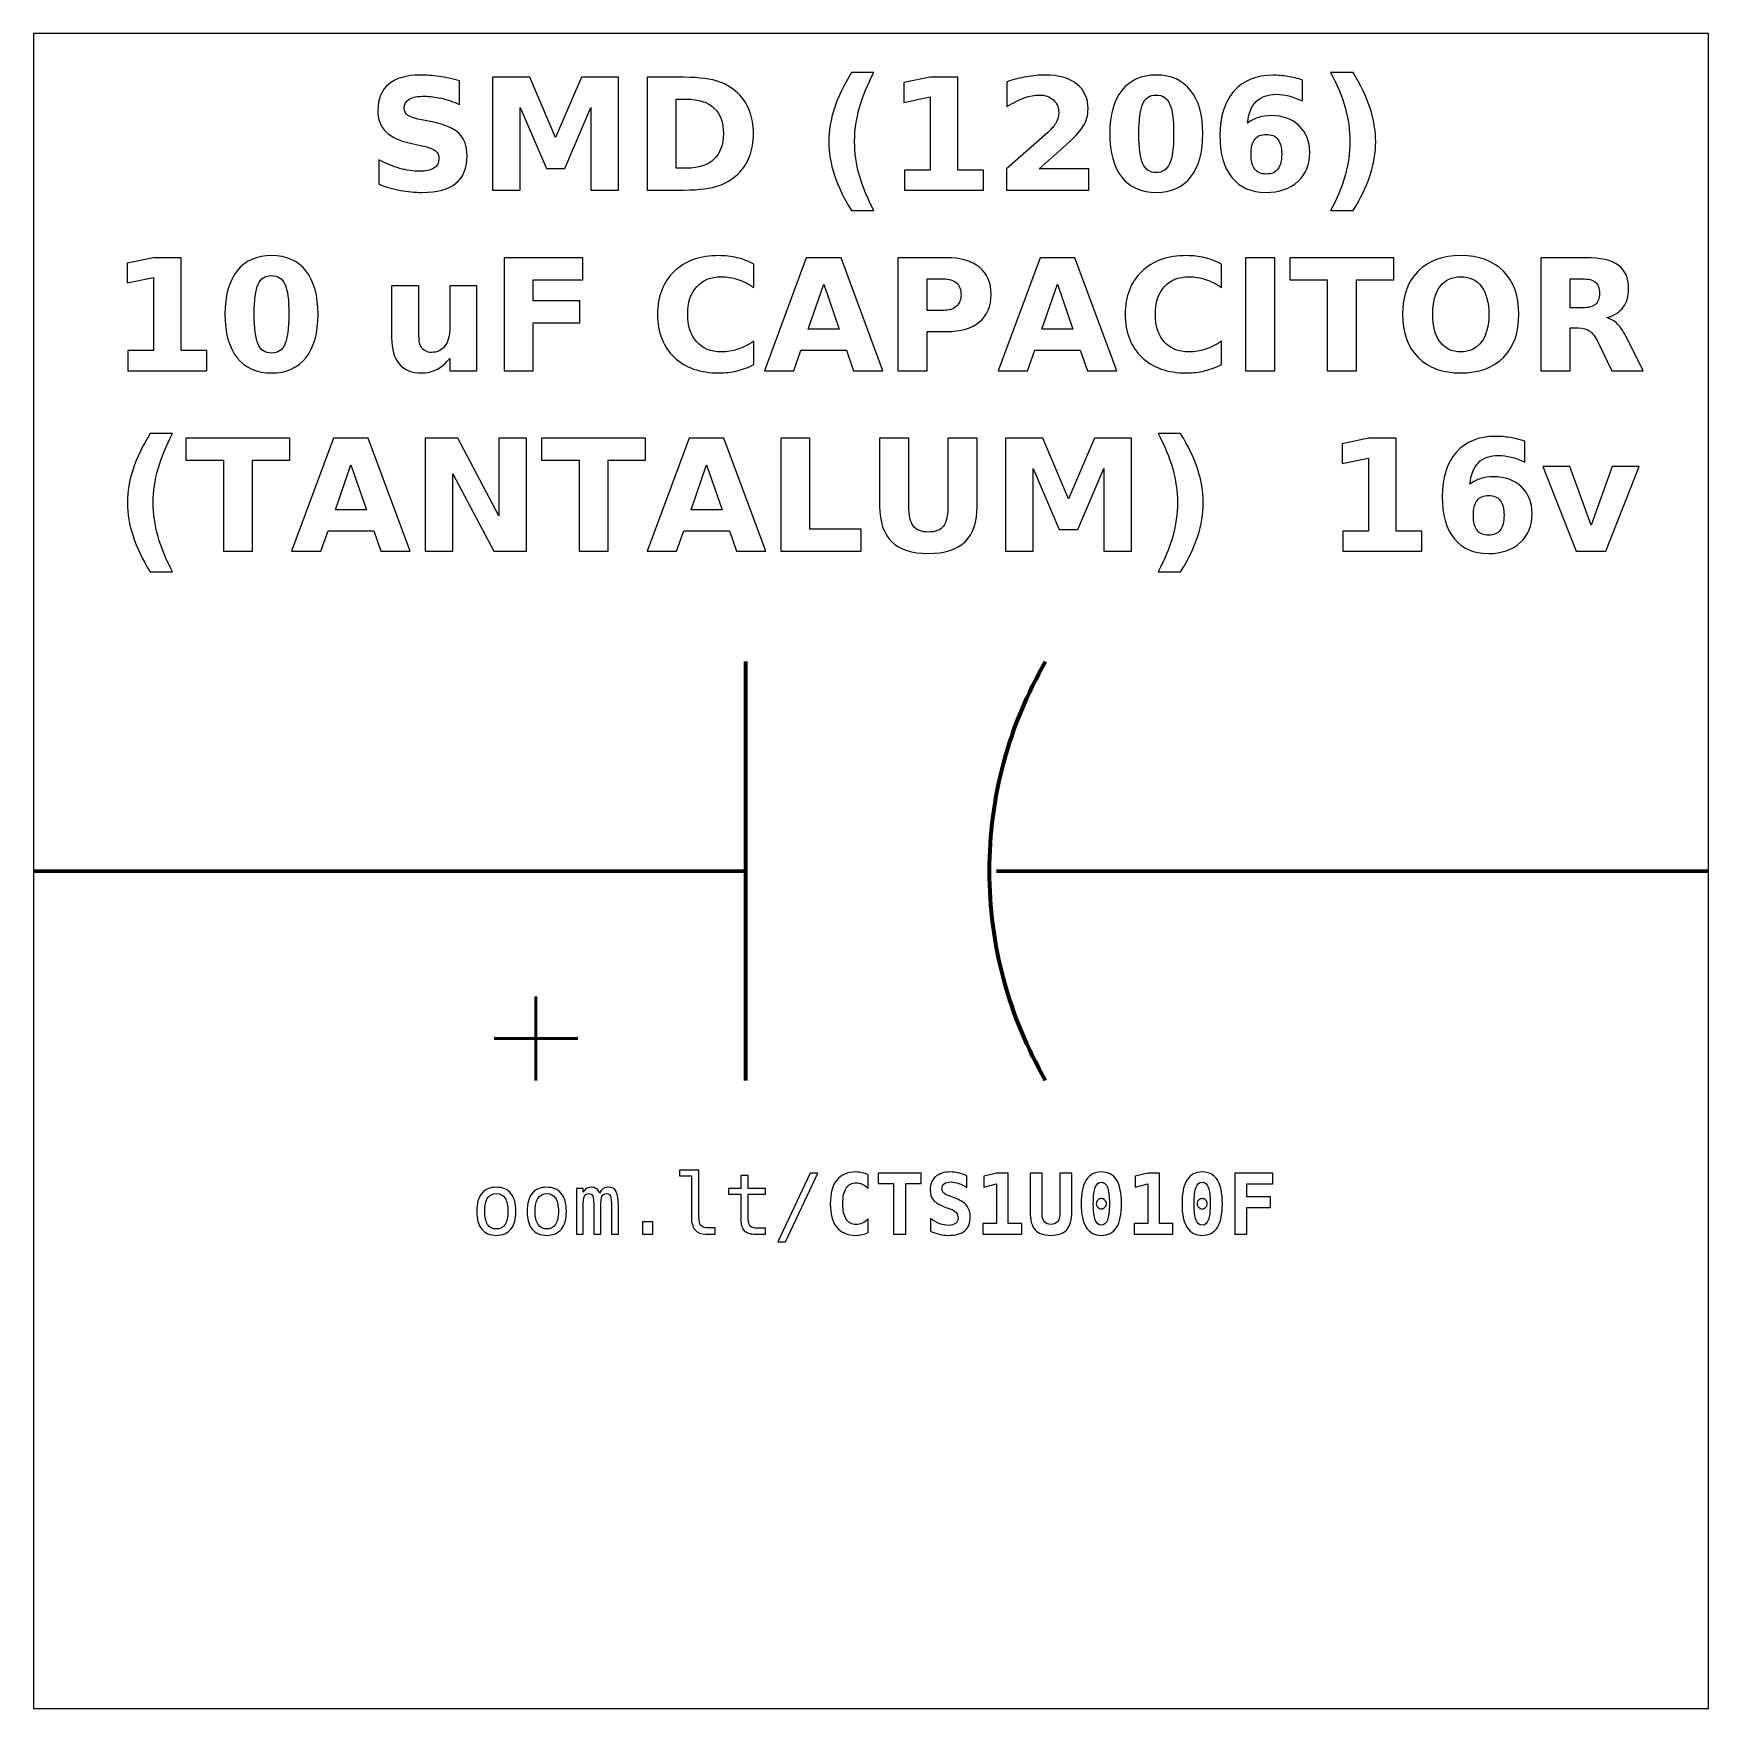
# Model space of a CAD drawing. Header units: centimetres. Extents: x -11.5 to -9.5, y -15.85 to -13.85.
import ezdxf

# ---------------------------------------------------------------- set-up
doc = ezdxf.new("R2010")
doc.units = ezdxf.units.CM
doc.header["$MEASUREMENT"] = 0
doc.layers.add('Layer 1', color=7, linetype='Continuous')

msp = doc.modelspace()

# ---------------------------------------------------------------- linework, layer by layer
at = {"layer": 'Layer 1', "color": 7}
msp.add_open_spline([(-11.5, -13.85), (-11.5, -13.85), (-9.5, -13.85), (-9.5, -13.85), (-9.5, -13.85), (-9.5, -13.85), (-9.5, -15.85), (-9.5, -15.85), (-9.5, -15.85), (-9.5, -15.85), (-11.5, -15.85), (-11.5, -15.85), (-11.5, -15.85), (-11.5, -15.85), (-11.5, -13.85), (-11.5, -13.85)], degree=3, knots=[0, 0, 0, 0, 0.25, 0.25, 0.25, 0.25, 0.5, 0.5, 0.5, 0.5, 0.75, 0.75, 0.75, 0.75, 1, 1, 1, 1], dxfattribs=at)
at = {"layer": 'Layer 1', "color": 250}
for points, knots in [([(-10.99118, -13.90635), (-10.99118, -13.90635), (-10.99118, -13.9349), (-10.99118, -13.9349), (-10.99118, -13.9349), (-10.99859, -13.9316), (-11.00584, -13.9291), (-11.01288, -13.9274), (-11.01288, -13.9274), (-11.01995, -13.92571), (-11.02662, -13.92487), (-11.03288, -13.92487), (-11.03288, -13.92487), (-11.04119, -13.92487), (-11.04736, -13.92601), (-11.05134, -13.9283), (-11.05134, -13.9283), (-11.05532, -13.93061), (-11.0573, -13.93416), (-11.0573, -13.93898), (-11.0573, -13.93898), (-11.0573, -13.94259), (-11.05597, -13.94543), (-11.05329, -13.94744), (-11.05329, -13.94744), (-11.0506, -13.94944), (-11.04572, -13.9512), (-11.03865, -13.95265), (-11.03865, -13.95265), (-11.03865, -13.95265), (-11.02384, -13.95562), (-11.02384, -13.95562), (-11.02384, -13.95562), (-11.0088, -13.95864), (-10.99815, -13.96321), (-10.99183, -13.96938), (-10.99183, -13.96938), (-10.9855, -13.97553), (-10.98232, -13.98426), (-10.98232, -13.99559), (-10.98232, -13.99559), (-10.98232, -14.0105), (-10.98673, -14.02158), (-10.99556, -14.02884), (-10.99556, -14.02884), (-11.00439, -14.03609), (-11.01788, -14.03973), (-11.03603, -14.03973), (-11.03603, -14.03973), (-11.04461, -14.03973), (-11.05319, -14.03893), (-11.06181, -14.0373), (-11.06181, -14.0373), (-11.07042, -14.03566), (-11.07906, -14.03325), (-11.08767, -14.03007), (-11.08767, -14.03007), (-11.08767, -14.03007), (-11.08767, -14.00069), (-11.08767, -14.00069), (-11.08767, -14.00069), (-11.07906, -14.00525), (-11.07073, -14.00871), (-11.06267, -14.01103), (-11.06267, -14.01103), (-11.05461, -14.01334), (-11.04686, -14.01451), (-11.03939, -14.01451), (-11.03939, -14.01451), (-11.0318, -14.01451), (-11.02597, -14.01325), (-11.02192, -14.01072), (-11.02192, -14.01072), (-11.01788, -14.00819), (-11.01587, -14.00457), (-11.01587, -13.99985), (-11.01587, -13.99985), (-11.01587, -13.99565), (-11.01723, -13.99238), (-11.01998, -13.9901), (-11.01998, -13.9901), (-11.02273, -13.98781), (-11.02819, -13.98575), (-11.0364, -13.98395), (-11.0364, -13.98395), (-11.0364, -13.98395), (-11.04989, -13.98096), (-11.04989, -13.98096), (-11.04989, -13.98096), (-11.06338, -13.97806), (-11.07326, -13.97346), (-11.07949, -13.96713), (-11.07949, -13.96713), (-11.08573, -13.9608), (-11.08885, -13.95225), (-11.08885, -13.94154), (-11.08885, -13.94154), (-11.08885, -13.92808), (-11.08449, -13.91774), (-11.07582, -13.91052), (-11.07582, -13.91052), (-11.06715, -13.90326), (-11.05467, -13.89965), (-11.03838, -13.89965), (-11.03838, -13.89965), (-11.03097, -13.89965), (-11.02334, -13.90021), (-11.0155, -13.90132), (-11.0155, -13.90132), (-11.00766, -13.90243), (-10.99954, -13.9041), (-10.99118, -13.90635)], [0, 0, 0, 0, 0.0357143, 0.0357143, 0.0357143, 0.0357143, 0.0714286, 0.0714286, 0.0714286, 0.0714286, 0.1071429, 0.1071429, 0.1071429, 0.1071429, 0.1428571, 0.1428571, 0.1428571, 0.1428571, 0.1785714, 0.1785714, 0.1785714, 0.1785714, 0.2142857, 0.2142857, 0.2142857, 0.2142857, 0.25, 0.25, 0.25, 0.25, 0.2857143, 0.2857143, 0.2857143, 0.2857143, 0.3214286, 0.3214286, 0.3214286, 0.3214286, 0.3571429, 0.3571429, 0.3571429, 0.3571429, 0.3928571, 0.3928571, 0.3928571, 0.3928571, 0.4285714, 0.4285714, 0.4285714, 0.4285714, 0.4642857, 0.4642857, 0.4642857, 0.4642857, 0.5, 0.5, 0.5, 0.5, 0.5357143, 0.5357143, 0.5357143, 0.5357143, 0.5714286, 0.5714286, 0.5714286, 0.5714286, 0.6071429, 0.6071429, 0.6071429, 0.6071429, 0.6428571, 0.6428571, 0.6428571, 0.6428571, 0.6785714, 0.6785714, 0.6785714, 0.6785714, 0.7142857, 0.7142857, 0.7142857, 0.7142857, 0.75, 0.75, 0.75, 0.75, 0.7857143, 0.7857143, 0.7857143, 0.7857143, 0.8214286, 0.8214286, 0.8214286, 0.8214286, 0.8571429, 0.8571429, 0.8571429, 0.8571429, 0.8928571, 0.8928571, 0.8928571, 0.8928571, 0.9285714, 0.9285714, 0.9285714, 0.9285714, 0.9642857, 0.9642857, 0.9642857, 0.9642857, 1, 1, 1, 1]), ([(-10.49644, -14.06153), (-10.49644, -14.06153), (-10.52329, -14.06153), (-10.52329, -14.06153), (-10.52329, -14.06153), (-10.53252, -14.04665), (-10.53934, -14.03248), (-10.54373, -14.01905), (-10.54373, -14.01905), (-10.54814, -14.00566), (-10.55033, -13.99235), (-10.55033, -13.97914), (-10.55033, -13.97914), (-10.55033, -13.96593), (-10.54811, -13.95256), (-10.5437, -13.93904), (-10.5437, -13.93904), (-10.53925, -13.92549), (-10.53246, -13.91135), (-10.52329, -13.89657), (-10.52329, -13.89657), (-10.52329, -13.89657), (-10.49644, -13.89657), (-10.49644, -13.89657), (-10.49644, -13.89657), (-10.50415, -13.91086), (-10.50993, -13.92484), (-10.51378, -13.93849), (-10.51378, -13.93849), (-10.51764, -13.95213), (-10.51959, -13.96562), (-10.51959, -13.97895), (-10.51959, -13.97895), (-10.51959, -13.99229), (-10.51767, -14.00578), (-10.51385, -14.01948), (-10.51385, -14.01948), (-10.51002, -14.03316), (-10.50421, -14.04717), (-10.49644, -14.06153)], [0, 0, 0, 0, 0.1, 0.1, 0.1, 0.1, 0.2, 0.2, 0.2, 0.2, 0.3, 0.3, 0.3, 0.3, 0.4, 0.4, 0.4, 0.4, 0.5, 0.5, 0.5, 0.5, 0.6, 0.6, 0.6, 0.6, 0.7, 0.7, 0.7, 0.7, 0.8, 0.8, 0.8, 0.8, 0.9, 0.9, 0.9, 0.9, 1, 1, 1, 1]), ([(-10.29937, -14.01152), (-10.29937, -14.01152), (-10.23995, -14.01152), (-10.23995, -14.01152), (-10.23995, -14.01152), (-10.23995, -14.01152), (-10.23995, -14.03711), (-10.23995, -14.03711), (-10.23995, -14.03711), (-10.23995, -14.03711), (-10.33808, -14.03711), (-10.33808, -14.03711), (-10.33808, -14.03711), (-10.33808, -14.03711), (-10.33808, -14.01152), (-10.33808, -14.01152), (-10.33808, -14.01152), (-10.33808, -14.01152), (-10.28878, -13.96803), (-10.28878, -13.96803), (-10.28878, -13.96803), (-10.28437, -13.96404), (-10.28113, -13.96016), (-10.27903, -13.95636), (-10.27903, -13.95636), (-10.2769, -13.95256), (-10.27585, -13.94861), (-10.27585, -13.9445), (-10.27585, -13.9445), (-10.27585, -13.93818), (-10.27798, -13.93308), (-10.28224, -13.92923), (-10.28224, -13.92923), (-10.28647, -13.92537), (-10.29211, -13.92345), (-10.29918, -13.92345), (-10.29918, -13.92345), (-10.30462, -13.92345), (-10.31054, -13.92463), (-10.31699, -13.92694), (-10.31699, -13.92694), (-10.32345, -13.92926), (-10.33036, -13.93271), (-10.33771, -13.93728), (-10.33771, -13.93728), (-10.33771, -13.93728), (-10.33771, -13.90762), (-10.33771, -13.90762), (-10.33771, -13.90762), (-10.32987, -13.90502), (-10.32212, -13.90305), (-10.31446, -13.90169), (-10.31446, -13.90169), (-10.30681, -13.90033), (-10.29931, -13.89965), (-10.29193, -13.89965), (-10.29193, -13.89965), (-10.27579, -13.89965), (-10.26322, -13.9032), (-10.25427, -13.91033), (-10.25427, -13.91033), (-10.24532, -13.91743), (-10.24084, -13.92734), (-10.24084, -13.94009), (-10.24084, -13.94009), (-10.24084, -13.94744), (-10.24276, -13.95429), (-10.24655, -13.96065), (-10.24655, -13.96065), (-10.25035, -13.96701), (-10.25834, -13.97553), (-10.27051, -13.98621), (-10.27051, -13.98621), (-10.27051, -13.98621), (-10.29937, -14.01152), (-10.29937, -14.01152)], [0, 0, 0, 0, 0.0526316, 0.0526316, 0.0526316, 0.0526316, 0.1052632, 0.1052632, 0.1052632, 0.1052632, 0.1578947, 0.1578947, 0.1578947, 0.1578947, 0.2105263, 0.2105263, 0.2105263, 0.2105263, 0.2631579, 0.2631579, 0.2631579, 0.2631579, 0.3157895, 0.3157895, 0.3157895, 0.3157895, 0.3684211, 0.3684211, 0.3684211, 0.3684211, 0.4210526, 0.4210526, 0.4210526, 0.4210526, 0.4736842, 0.4736842, 0.4736842, 0.4736842, 0.5263158, 0.5263158, 0.5263158, 0.5263158, 0.5789474, 0.5789474, 0.5789474, 0.5789474, 0.6315789, 0.6315789, 0.6315789, 0.6315789, 0.6842105, 0.6842105, 0.6842105, 0.6842105, 0.7368421, 0.7368421, 0.7368421, 0.7368421, 0.7894737, 0.7894737, 0.7894737, 0.7894737, 0.8421053, 0.8421053, 0.8421053, 0.8421053, 0.8947368, 0.8947368, 0.8947368, 0.8947368, 0.9473684, 0.9473684, 0.9473684, 0.9473684, 1, 1, 1, 1]), ([(-10.10384, -13.96972), (-10.10384, -13.9921), (-10.10866, -14.00936), (-10.11832, -14.02152), (-10.11832, -14.02152), (-10.12795, -14.03365), (-10.14166, -14.03973), (-10.15938, -14.03973), (-10.15938, -14.03973), (-10.17716, -14.03973), (-10.19089, -14.03365), (-10.20052, -14.02152), (-10.20052, -14.02152), (-10.21019, -14.00936), (-10.215, -13.9921), (-10.215, -13.96972), (-10.215, -13.96972), (-10.215, -13.94731), (-10.21019, -13.93003), (-10.20052, -13.91787), (-10.20052, -13.91787), (-10.19089, -13.90573), (-10.17716, -13.89965), (-10.15938, -13.89965), (-10.15938, -13.89965), (-10.14166, -13.89965), (-10.12795, -13.90573), (-10.11832, -13.91787), (-10.11832, -13.91787), (-10.10866, -13.93003), (-10.10384, -13.94731), (-10.10384, -13.96972)], [0, 0, 0, 0, 0.125, 0.125, 0.125, 0.125, 0.25, 0.25, 0.25, 0.25, 0.375, 0.375, 0.375, 0.375, 0.5, 0.5, 0.5, 0.5, 0.625, 0.625, 0.625, 0.625, 0.75, 0.75, 0.75, 0.75, 0.875, 0.875, 0.875, 0.875, 1, 1, 1, 1]), ([(-9.98493, -13.90561), (-9.98493, -13.90561), (-9.98493, -13.93058), (-9.98493, -13.93058), (-9.98493, -13.93058), (-9.99068, -13.92787), (-9.99605, -13.92586), (-10.00111, -13.92456), (-10.00111, -13.92456), (-10.00617, -13.92327), (-10.01114, -13.92262), (-10.01596, -13.92262), (-10.01596, -13.92262), (-10.02633, -13.92262), (-10.03439, -13.92549), (-10.04019, -13.93126), (-10.04019, -13.93126), (-10.04596, -13.937), (-10.04936, -13.94555), (-10.05031, -13.95688), (-10.05031, -13.95688), (-10.04633, -13.95395), (-10.04201, -13.95173), (-10.03738, -13.95025), (-10.03738, -13.95025), (-10.03275, -13.94876), (-10.02769, -13.94802), (-10.02219, -13.94802), (-10.02219, -13.94802), (-10.00839, -13.94802), (-9.99725, -13.95207), (-9.98879, -13.96016), (-9.98879, -13.96016), (-9.9803, -13.96821), (-9.97608, -13.9788), (-9.97608, -13.99189), (-9.97608, -13.99189), (-9.97608, -14.00637), (-9.9808, -14.01794), (-9.99027, -14.02668), (-9.99027, -14.02668), (-9.99972, -14.03538), (-10.01244, -14.03973), (-10.02834, -14.03973), (-10.02834, -14.03973), (-10.04587, -14.03973), (-10.05945, -14.03381), (-10.06908, -14.02195), (-10.06908, -14.02195), (-10.07868, -14.01013), (-10.0835, -13.99331), (-10.0835, -13.97155), (-10.0835, -13.97155), (-10.0835, -13.94926), (-10.07788, -13.93173), (-10.06664, -13.91898), (-10.06664, -13.91898), (-10.05538, -13.90623), (-10.03997, -13.89984), (-10.02037, -13.89984), (-10.02037, -13.89984), (-10.01417, -13.89984), (-10.00815, -13.90033), (-10.00228, -13.90129), (-10.00228, -13.90129), (-9.99645, -13.90225), (-9.99068, -13.9037), (-9.98493, -13.90561)], [0, 0, 0, 0, 0.0588235, 0.0588235, 0.0588235, 0.0588235, 0.1176471, 0.1176471, 0.1176471, 0.1176471, 0.1764706, 0.1764706, 0.1764706, 0.1764706, 0.2352941, 0.2352941, 0.2352941, 0.2352941, 0.2941176, 0.2941176, 0.2941176, 0.2941176, 0.3529412, 0.3529412, 0.3529412, 0.3529412, 0.4117647, 0.4117647, 0.4117647, 0.4117647, 0.4705882, 0.4705882, 0.4705882, 0.4705882, 0.5294118, 0.5294118, 0.5294118, 0.5294118, 0.5882353, 0.5882353, 0.5882353, 0.5882353, 0.6470588, 0.6470588, 0.6470588, 0.6470588, 0.7058824, 0.7058824, 0.7058824, 0.7058824, 0.7647059, 0.7647059, 0.7647059, 0.7647059, 0.8235294, 0.8235294, 0.8235294, 0.8235294, 0.8823529, 0.8823529, 0.8823529, 0.8823529, 0.9411765, 0.9411765, 0.9411765, 0.9411765, 1, 1, 1, 1]), ([(-9.95128, -14.06153), (-9.94357, -14.04717), (-9.93776, -14.03316), (-9.9339, -14.01948), (-9.9339, -14.01948), (-9.93005, -14.00578), (-9.92813, -13.99229), (-9.92813, -13.97895), (-9.92813, -13.97895), (-9.92813, -13.96562), (-9.93005, -13.95213), (-9.9339, -13.93849), (-9.9339, -13.93849), (-9.93776, -13.92484), (-9.94357, -13.91086), (-9.95128, -13.89657), (-9.95128, -13.89657), (-9.95128, -13.89657), (-9.92443, -13.89657), (-9.92443, -13.89657), (-9.92443, -13.89657), (-9.91526, -13.91135), (-9.90847, -13.92549), (-9.90402, -13.93904), (-9.90402, -13.93904), (-9.89961, -13.95256), (-9.89739, -13.96593), (-9.89739, -13.97914), (-9.89739, -13.97914), (-9.89739, -13.99235), (-9.89958, -14.00566), (-9.90399, -14.01905), (-9.90399, -14.01905), (-9.90838, -14.03248), (-9.9152, -14.04665), (-9.92443, -14.06153), (-9.92443, -14.06153), (-9.92443, -14.06153), (-9.95128, -14.06153), (-9.95128, -14.06153)], [0, 0, 0, 0, 0.1, 0.1, 0.1, 0.1, 0.2, 0.2, 0.2, 0.2, 0.3, 0.3, 0.3, 0.3, 0.4, 0.4, 0.4, 0.4, 0.5, 0.5, 0.5, 0.5, 0.6, 0.6, 0.6, 0.6, 0.7, 0.7, 0.7, 0.7, 0.8, 0.8, 0.8, 0.8, 0.9, 0.9, 0.9, 0.9, 1, 1, 1, 1]), ([(-10.95176, -13.90209), (-10.95176, -13.90209), (-10.90747, -13.90209), (-10.90747, -13.90209), (-10.90747, -13.90209), (-10.90747, -13.90209), (-10.87669, -13.97435), (-10.87669, -13.97435), (-10.87669, -13.97435), (-10.87669, -13.97435), (-10.84576, -13.90209), (-10.84576, -13.90209), (-10.84576, -13.90209), (-10.84576, -13.90209), (-10.80156, -13.90209), (-10.80156, -13.90209), (-10.80156, -13.90209), (-10.80156, -13.90209), (-10.80156, -14.03711), (-10.80156, -14.03711), (-10.80156, -14.03711), (-10.80156, -14.03711), (-10.83446, -14.03711), (-10.83446, -14.03711), (-10.83446, -14.03711), (-10.83446, -14.03711), (-10.83446, -13.93836), (-10.83446, -13.93836), (-10.83446, -13.93836), (-10.83446, -13.93836), (-10.86558, -14.01115), (-10.86558, -14.01115), (-10.86558, -14.01115), (-10.86558, -14.01115), (-10.88765, -14.01115), (-10.88765, -14.01115), (-10.88765, -14.01115), (-10.88765, -14.01115), (-10.91876, -13.93836), (-10.91876, -13.93836), (-10.91876, -13.93836), (-10.91876, -13.93836), (-10.91876, -14.03711), (-10.91876, -14.03711), (-10.91876, -14.03711), (-10.91876, -14.03711), (-10.95176, -14.03711), (-10.95176, -14.03711), (-10.95176, -14.03711), (-10.95176, -14.03711), (-10.95176, -13.90209), (-10.95176, -13.90209)], [0, 0, 0, 0, 0.0769231, 0.0769231, 0.0769231, 0.0769231, 0.1538462, 0.1538462, 0.1538462, 0.1538462, 0.2307692, 0.2307692, 0.2307692, 0.2307692, 0.3076923, 0.3076923, 0.3076923, 0.3076923, 0.3846154, 0.3846154, 0.3846154, 0.3846154, 0.4615385, 0.4615385, 0.4615385, 0.4615385, 0.5384615, 0.5384615, 0.5384615, 0.5384615, 0.6153846, 0.6153846, 0.6153846, 0.6153846, 0.6923077, 0.6923077, 0.6923077, 0.6923077, 0.7692308, 0.7692308, 0.7692308, 0.7692308, 0.8461538, 0.8461538, 0.8461538, 0.8461538, 0.9230769, 0.9230769, 0.9230769, 0.9230769, 1, 1, 1, 1]), ([(-10.76745, -13.90209), (-10.76745, -13.90209), (-10.73072, -13.90209), (-10.73072, -13.90209), (-10.73072, -13.90209), (-10.71022, -13.90209), (-10.69497, -13.90354), (-10.68494, -13.90648), (-10.68494, -13.90648), (-10.67491, -13.90941), (-10.6663, -13.91435), (-10.6591, -13.92135), (-10.6591, -13.92135), (-10.65278, -13.92743), (-10.64808, -13.93447), (-10.645, -13.94244), (-10.645, -13.94244), (-10.64194, -13.95037), (-10.6404, -13.95938), (-10.6404, -13.96948), (-10.6404, -13.96948), (-10.6404, -13.97966), (-10.64194, -13.98874), (-10.645, -13.99673), (-10.645, -13.99673), (-10.64808, -14.00473), (-10.65278, -14.01177), (-10.6591, -14.01785), (-10.6591, -14.01785), (-10.66636, -14.02486), (-10.67503, -14.02979), (-10.68516, -14.03273), (-10.68516, -14.03273), (-10.69528, -14.03566), (-10.71047, -14.03711), (-10.73072, -14.03711), (-10.73072, -14.03711), (-10.73072, -14.03711), (-10.76745, -14.03711), (-10.76745, -14.03711), (-10.76745, -14.03711), (-10.76745, -14.03711), (-10.76745, -13.90209), (-10.76745, -13.90209)], [0, 0, 0, 0, 0.0909091, 0.0909091, 0.0909091, 0.0909091, 0.1818182, 0.1818182, 0.1818182, 0.1818182, 0.2727273, 0.2727273, 0.2727273, 0.2727273, 0.3636364, 0.3636364, 0.3636364, 0.3636364, 0.4545455, 0.4545455, 0.4545455, 0.4545455, 0.5454545, 0.5454545, 0.5454545, 0.5454545, 0.6363636, 0.6363636, 0.6363636, 0.6363636, 0.7272727, 0.7272727, 0.7272727, 0.7272727, 0.8181818, 0.8181818, 0.8181818, 0.8181818, 0.9090909, 0.9090909, 0.9090909, 0.9090909, 1, 1, 1, 1]), ([(-10.45992, -14.01306), (-10.45992, -14.01306), (-10.42917, -14.01306), (-10.42917, -14.01306), (-10.42917, -14.01306), (-10.42917, -14.01306), (-10.42917, -13.9258), (-10.42917, -13.9258), (-10.42917, -13.9258), (-10.42917, -13.9258), (-10.46072, -13.93231), (-10.46072, -13.93231), (-10.46072, -13.93231), (-10.46072, -13.93231), (-10.46072, -13.90861), (-10.46072, -13.90861), (-10.46072, -13.90861), (-10.46072, -13.90861), (-10.42936, -13.90209), (-10.42936, -13.90209), (-10.42936, -13.90209), (-10.42936, -13.90209), (-10.39627, -13.90209), (-10.39627, -13.90209), (-10.39627, -13.90209), (-10.39627, -13.90209), (-10.39627, -14.01306), (-10.39627, -14.01306), (-10.39627, -14.01306), (-10.39627, -14.01306), (-10.36552, -14.01306), (-10.36552, -14.01306), (-10.36552, -14.01306), (-10.36552, -14.01306), (-10.36552, -14.03711), (-10.36552, -14.03711), (-10.36552, -14.03711), (-10.36552, -14.03711), (-10.45992, -14.03711), (-10.45992, -14.03711), (-10.45992, -14.03711), (-10.45992, -14.03711), (-10.45992, -14.01306), (-10.45992, -14.01306)], [0, 0, 0, 0, 0.0909091, 0.0909091, 0.0909091, 0.0909091, 0.1818182, 0.1818182, 0.1818182, 0.1818182, 0.2727273, 0.2727273, 0.2727273, 0.2727273, 0.3636364, 0.3636364, 0.3636364, 0.3636364, 0.4545455, 0.4545455, 0.4545455, 0.4545455, 0.5454545, 0.5454545, 0.5454545, 0.5454545, 0.6363636, 0.6363636, 0.6363636, 0.6363636, 0.7272727, 0.7272727, 0.7272727, 0.7272727, 0.8181818, 0.8181818, 0.8181818, 0.8181818, 0.9090909, 0.9090909, 0.9090909, 0.9090909, 1, 1, 1, 1]), ([(-10.73263, -13.92842), (-10.73263, -13.92842), (-10.73263, -14.01078), (-10.73263, -14.01078), (-10.73263, -14.01078), (-10.73263, -14.01078), (-10.72016, -14.01078), (-10.72016, -14.01078), (-10.72016, -14.01078), (-10.70593, -14.01078), (-10.69507, -14.00726), (-10.68756, -14.00019), (-10.68756, -14.00019), (-10.68006, -13.99315), (-10.6763, -13.98291), (-10.6763, -13.96948), (-10.6763, -13.96948), (-10.6763, -13.95608), (-10.68003, -13.94589), (-10.6875, -13.93892), (-10.6875, -13.93892), (-10.69497, -13.93191), (-10.70587, -13.92842), (-10.72016, -13.92842), (-10.72016, -13.92842), (-10.72016, -13.92842), (-10.73263, -13.92842), (-10.73263, -13.92842)], [0, 0, 0, 0, 0.1428571, 0.1428571, 0.1428571, 0.1428571, 0.2857143, 0.2857143, 0.2857143, 0.2857143, 0.4285714, 0.4285714, 0.4285714, 0.4285714, 0.5714286, 0.5714286, 0.5714286, 0.5714286, 0.7142857, 0.7142857, 0.7142857, 0.7142857, 0.8571429, 0.8571429, 0.8571429, 0.8571429, 1, 1, 1, 1]), ([(-10.13866, -13.96948), (-10.13866, -13.95259), (-10.14024, -13.94071), (-10.14342, -13.93379), (-10.14342, -13.93379), (-10.14657, -13.92691), (-10.15191, -13.92345), (-10.15938, -13.92345), (-10.15938, -13.92345), (-10.16685, -13.92345), (-10.17219, -13.92691), (-10.1754, -13.93379), (-10.1754, -13.93379), (-10.17858, -13.94071), (-10.18018, -13.95259), (-10.18018, -13.96948), (-10.18018, -13.96948), (-10.18018, -13.98652), (-10.17858, -13.99856), (-10.1754, -14.00553), (-10.1754, -14.00553), (-10.17219, -14.01254), (-10.16685, -14.01603), (-10.15938, -14.01603), (-10.15938, -14.01603), (-10.15197, -14.01603), (-10.14666, -14.01254), (-10.14345, -14.00553), (-10.14345, -14.00553), (-10.14027, -13.99856), (-10.13866, -13.98652), (-10.13866, -13.96948)], [0, 0, 0, 0, 0.125, 0.125, 0.125, 0.125, 0.25, 0.25, 0.25, 0.25, 0.375, 0.375, 0.375, 0.375, 0.5, 0.5, 0.5, 0.5, 0.625, 0.625, 0.625, 0.625, 0.75, 0.75, 0.75, 0.75, 0.875, 0.875, 0.875, 0.875, 1, 1, 1, 1]), ([(-10.02796, -13.97047), (-10.03408, -13.97047), (-10.03865, -13.97244), (-10.04167, -13.97639), (-10.04167, -13.97639), (-10.04473, -13.98034), (-10.04624, -13.98627), (-10.04624, -13.99414), (-10.04624, -13.99414), (-10.04624, -14.00204), (-10.04473, -14.00797), (-10.04167, -14.01192), (-10.04167, -14.01192), (-10.03865, -14.01587), (-10.03408, -14.01785), (-10.02796, -14.01785), (-10.02796, -14.01785), (-10.02182, -14.01785), (-10.01722, -14.01587), (-10.0142, -14.01192), (-10.0142, -14.01192), (-10.01114, -14.00797), (-10.00963, -14.00204), (-10.00963, -13.99414), (-10.00963, -13.99414), (-10.00963, -13.98627), (-10.01114, -13.98034), (-10.0142, -13.97639), (-10.0142, -13.97639), (-10.01722, -13.97244), (-10.02182, -13.97047), (-10.02796, -13.97047)], [0, 0, 0, 0, 0.125, 0.125, 0.125, 0.125, 0.25, 0.25, 0.25, 0.25, 0.375, 0.375, 0.375, 0.375, 0.5, 0.5, 0.5, 0.5, 0.625, 0.625, 0.625, 0.625, 0.75, 0.75, 0.75, 0.75, 0.875, 0.875, 0.875, 0.875, 1, 1, 1, 1]), ([(-11.38743, -14.22865), (-11.38743, -14.22865), (-11.35668, -14.22865), (-11.35668, -14.22865), (-11.35668, -14.22865), (-11.35668, -14.22865), (-11.35668, -14.14139), (-11.35668, -14.14139), (-11.35668, -14.14139), (-11.35668, -14.14139), (-11.38823, -14.1479), (-11.38823, -14.1479), (-11.38823, -14.1479), (-11.38823, -14.1479), (-11.38823, -14.1242), (-11.38823, -14.1242), (-11.38823, -14.1242), (-11.38823, -14.1242), (-11.35687, -14.11768), (-11.35687, -14.11768), (-11.35687, -14.11768), (-11.35687, -14.11768), (-11.32378, -14.11768), (-11.32378, -14.11768), (-11.32378, -14.11768), (-11.32378, -14.11768), (-11.32378, -14.22865), (-11.32378, -14.22865), (-11.32378, -14.22865), (-11.32378, -14.22865), (-11.29303, -14.22865), (-11.29303, -14.22865), (-11.29303, -14.22865), (-11.29303, -14.22865), (-11.29303, -14.2527), (-11.29303, -14.2527), (-11.29303, -14.2527), (-11.29303, -14.2527), (-11.38743, -14.2527), (-11.38743, -14.2527), (-11.38743, -14.2527), (-11.38743, -14.2527), (-11.38743, -14.22865), (-11.38743, -14.22865)], [0, 0, 0, 0, 0.0909091, 0.0909091, 0.0909091, 0.0909091, 0.1818182, 0.1818182, 0.1818182, 0.1818182, 0.2727273, 0.2727273, 0.2727273, 0.2727273, 0.3636364, 0.3636364, 0.3636364, 0.3636364, 0.4545455, 0.4545455, 0.4545455, 0.4545455, 0.5454545, 0.5454545, 0.5454545, 0.5454545, 0.6363636, 0.6363636, 0.6363636, 0.6363636, 0.7272727, 0.7272727, 0.7272727, 0.7272727, 0.8181818, 0.8181818, 0.8181818, 0.8181818, 0.9090909, 0.9090909, 0.9090909, 0.9090909, 1, 1, 1, 1]), ([(-11.16023, -14.18531), (-11.16023, -14.20769), (-11.16505, -14.22495), (-11.17471, -14.23711), (-11.17471, -14.23711), (-11.18434, -14.24924), (-11.19805, -14.25532), (-11.21577, -14.25532), (-11.21577, -14.25532), (-11.23355, -14.25532), (-11.24728, -14.24924), (-11.25691, -14.23711), (-11.25691, -14.23711), (-11.26658, -14.22495), (-11.27139, -14.20769), (-11.27139, -14.18531), (-11.27139, -14.18531), (-11.27139, -14.1629), (-11.26658, -14.14562), (-11.25691, -14.13346), (-11.25691, -14.13346), (-11.24728, -14.12132), (-11.23355, -14.11524), (-11.21577, -14.11524), (-11.21577, -14.11524), (-11.19805, -14.11524), (-11.18434, -14.12132), (-11.17471, -14.13346), (-11.17471, -14.13346), (-11.16505, -14.14562), (-11.16023, -14.1629), (-11.16023, -14.18531)], [0, 0, 0, 0, 0.125, 0.125, 0.125, 0.125, 0.25, 0.25, 0.25, 0.25, 0.375, 0.375, 0.375, 0.375, 0.5, 0.5, 0.5, 0.5, 0.625, 0.625, 0.625, 0.625, 0.75, 0.75, 0.75, 0.75, 0.875, 0.875, 0.875, 0.875, 1, 1, 1, 1]), ([(-10.93804, -14.11768), (-10.93804, -14.11768), (-10.84408, -14.11768), (-10.84408, -14.11768), (-10.84408, -14.11768), (-10.84408, -14.11768), (-10.84408, -14.14401), (-10.84408, -14.14401), (-10.84408, -14.14401), (-10.84408, -14.14401), (-10.90322, -14.14401), (-10.90322, -14.14401), (-10.90322, -14.14401), (-10.90322, -14.14401), (-10.90322, -14.16914), (-10.90322, -14.16914), (-10.90322, -14.16914), (-10.90322, -14.16914), (-10.8476, -14.16914), (-10.8476, -14.16914), (-10.8476, -14.16914), (-10.8476, -14.16914), (-10.8476, -14.19547), (-10.8476, -14.19547), (-10.8476, -14.19547), (-10.8476, -14.19547), (-10.90322, -14.19547), (-10.90322, -14.19547), (-10.90322, -14.19547), (-10.90322, -14.19547), (-10.90322, -14.2527), (-10.90322, -14.2527), (-10.90322, -14.2527), (-10.90322, -14.2527), (-10.93804, -14.2527), (-10.93804, -14.2527), (-10.93804, -14.2527), (-10.93804, -14.2527), (-10.93804, -14.11768), (-10.93804, -14.11768)], [0, 0, 0, 0, 0.1, 0.1, 0.1, 0.1, 0.2, 0.2, 0.2, 0.2, 0.3, 0.3, 0.3, 0.3, 0.4, 0.4, 0.4, 0.4, 0.5, 0.5, 0.5, 0.5, 0.6, 0.6, 0.6, 0.6, 0.7, 0.7, 0.7, 0.7, 0.8, 0.8, 0.8, 0.8, 0.9, 0.9, 0.9, 0.9, 1, 1, 1, 1]), ([(-10.63995, -14.24529), (-10.64634, -14.24859), (-10.65301, -14.25109), (-10.65995, -14.25279), (-10.65995, -14.25279), (-10.66687, -14.25449), (-10.67412, -14.25532), (-10.68165, -14.25532), (-10.68165, -14.25532), (-10.70412, -14.25532), (-10.72194, -14.24903), (-10.73509, -14.23646), (-10.73509, -14.23646), (-10.74824, -14.2239), (-10.75481, -14.20686), (-10.75481, -14.18531), (-10.75481, -14.18531), (-10.75481, -14.16374), (-10.74824, -14.14667), (-10.73509, -14.1341), (-10.73509, -14.1341), (-10.72194, -14.12154), (-10.70412, -14.11524), (-10.68165, -14.11524), (-10.68165, -14.11524), (-10.67412, -14.11524), (-10.66687, -14.11608), (-10.65995, -14.11777), (-10.65995, -14.11777), (-10.65301, -14.11947), (-10.64634, -14.12197), (-10.63995, -14.12528), (-10.63995, -14.12528), (-10.63995, -14.12528), (-10.63995, -14.15321), (-10.63995, -14.15321), (-10.63995, -14.15321), (-10.6464, -14.1488), (-10.65276, -14.14559), (-10.65903, -14.14355), (-10.65903, -14.14355), (-10.66529, -14.14148), (-10.6719, -14.14046), (-10.67884, -14.14046), (-10.67884, -14.14046), (-10.69125, -14.14046), (-10.70104, -14.14444), (-10.70814, -14.15241), (-10.70814, -14.15241), (-10.71527, -14.16037), (-10.71882, -14.17133), (-10.71882, -14.18531), (-10.71882, -14.18531), (-10.71882, -14.19927), (-10.71527, -14.21019), (-10.70814, -14.21816), (-10.70814, -14.21816), (-10.70104, -14.22612), (-10.69125, -14.2301), (-10.67884, -14.2301), (-10.67884, -14.2301), (-10.6719, -14.2301), (-10.66529, -14.22909), (-10.65903, -14.22702), (-10.65903, -14.22702), (-10.65276, -14.22498), (-10.6464, -14.22177), (-10.63995, -14.21736), (-10.63995, -14.21736), (-10.63995, -14.21736), (-10.63995, -14.24529), (-10.63995, -14.24529)], [0, 0, 0, 0, 0.0555556, 0.0555556, 0.0555556, 0.0555556, 0.1111111, 0.1111111, 0.1111111, 0.1111111, 0.1666667, 0.1666667, 0.1666667, 0.1666667, 0.2222222, 0.2222222, 0.2222222, 0.2222222, 0.2777778, 0.2777778, 0.2777778, 0.2777778, 0.3333333, 0.3333333, 0.3333333, 0.3333333, 0.3888889, 0.3888889, 0.3888889, 0.3888889, 0.4444444, 0.4444444, 0.4444444, 0.4444444, 0.5, 0.5, 0.5, 0.5, 0.5555556, 0.5555556, 0.5555556, 0.5555556, 0.6111111, 0.6111111, 0.6111111, 0.6111111, 0.6666667, 0.6666667, 0.6666667, 0.6666667, 0.7222222, 0.7222222, 0.7222222, 0.7222222, 0.7777778, 0.7777778, 0.7777778, 0.7777778, 0.8333333, 0.8333333, 0.8333333, 0.8333333, 0.8888889, 0.8888889, 0.8888889, 0.8888889, 0.9444444, 0.9444444, 0.9444444, 0.9444444, 1, 1, 1, 1]), ([(-10.5292, -14.22813), (-10.5292, -14.22813), (-10.58365, -14.22813), (-10.58365, -14.22813), (-10.58365, -14.22813), (-10.58365, -14.22813), (-10.59223, -14.2527), (-10.59223, -14.2527), (-10.59223, -14.2527), (-10.59223, -14.2527), (-10.62723, -14.2527), (-10.62723, -14.2527), (-10.62723, -14.2527), (-10.62723, -14.2527), (-10.57723, -14.11768), (-10.57723, -14.11768), (-10.57723, -14.11768), (-10.57723, -14.11768), (-10.53571, -14.11768), (-10.53571, -14.11768), (-10.53571, -14.11768), (-10.53571, -14.11768), (-10.4857, -14.2527), (-10.4857, -14.2527), (-10.4857, -14.2527), (-10.4857, -14.2527), (-10.52071, -14.2527), (-10.52071, -14.2527), (-10.52071, -14.2527), (-10.52071, -14.2527), (-10.5292, -14.22813), (-10.5292, -14.22813)], [0, 0, 0, 0, 0.125, 0.125, 0.125, 0.125, 0.25, 0.25, 0.25, 0.25, 0.375, 0.375, 0.375, 0.375, 0.5, 0.5, 0.5, 0.5, 0.625, 0.625, 0.625, 0.625, 0.75, 0.75, 0.75, 0.75, 0.875, 0.875, 0.875, 0.875, 1, 1, 1, 1]), ([(-10.46777, -14.11768), (-10.46777, -14.11768), (-10.40999, -14.11768), (-10.40999, -14.11768), (-10.40999, -14.11768), (-10.39279, -14.11768), (-10.37961, -14.12151), (-10.37041, -14.12913), (-10.37041, -14.12913), (-10.36121, -14.13676), (-10.35661, -14.14762), (-10.35661, -14.16173), (-10.35661, -14.16173), (-10.35661, -14.17587), (-10.36121, -14.18677), (-10.37041, -14.19439), (-10.37041, -14.19439), (-10.37961, -14.20201), (-10.39279, -14.20584), (-10.40999, -14.20584), (-10.40999, -14.20584), (-10.40999, -14.20584), (-10.43295, -14.20584), (-10.43295, -14.20584), (-10.43295, -14.20584), (-10.43295, -14.20584), (-10.43295, -14.2527), (-10.43295, -14.2527), (-10.43295, -14.2527), (-10.43295, -14.2527), (-10.46777, -14.2527), (-10.46777, -14.2527), (-10.46777, -14.2527), (-10.46777, -14.2527), (-10.46777, -14.11768), (-10.46777, -14.11768)], [0, 0, 0, 0, 0.1111111, 0.1111111, 0.1111111, 0.1111111, 0.2222222, 0.2222222, 0.2222222, 0.2222222, 0.3333333, 0.3333333, 0.3333333, 0.3333333, 0.4444444, 0.4444444, 0.4444444, 0.4444444, 0.5555556, 0.5555556, 0.5555556, 0.5555556, 0.6666667, 0.6666667, 0.6666667, 0.6666667, 0.7777778, 0.7777778, 0.7777778, 0.7777778, 0.8888889, 0.8888889, 0.8888889, 0.8888889, 1, 1, 1, 1]), ([(-10.25012, -14.22813), (-10.25012, -14.22813), (-10.30457, -14.22813), (-10.30457, -14.22813), (-10.30457, -14.22813), (-10.30457, -14.22813), (-10.31315, -14.2527), (-10.31315, -14.2527), (-10.31315, -14.2527), (-10.31315, -14.2527), (-10.34815, -14.2527), (-10.34815, -14.2527), (-10.34815, -14.2527), (-10.34815, -14.2527), (-10.29815, -14.11768), (-10.29815, -14.11768), (-10.29815, -14.11768), (-10.29815, -14.11768), (-10.25663, -14.11768), (-10.25663, -14.11768), (-10.25663, -14.11768), (-10.25663, -14.11768), (-10.20662, -14.2527), (-10.20662, -14.2527), (-10.20662, -14.2527), (-10.20662, -14.2527), (-10.24163, -14.2527), (-10.24163, -14.2527), (-10.24163, -14.2527), (-10.24163, -14.2527), (-10.25012, -14.22813), (-10.25012, -14.22813)], [0, 0, 0, 0, 0.125, 0.125, 0.125, 0.125, 0.25, 0.25, 0.25, 0.25, 0.375, 0.375, 0.375, 0.375, 0.5, 0.5, 0.5, 0.5, 0.625, 0.625, 0.625, 0.625, 0.75, 0.75, 0.75, 0.75, 0.875, 0.875, 0.875, 0.875, 1, 1, 1, 1]), ([(-10.08161, -14.24529), (-10.088, -14.24859), (-10.09467, -14.25109), (-10.10161, -14.25279), (-10.10161, -14.25279), (-10.10853, -14.25449), (-10.11578, -14.25532), (-10.12331, -14.25532), (-10.12331, -14.25532), (-10.14578, -14.25532), (-10.1636, -14.24903), (-10.17675, -14.23646), (-10.17675, -14.23646), (-10.1899, -14.2239), (-10.19647, -14.20686), (-10.19647, -14.18531), (-10.19647, -14.18531), (-10.19647, -14.16374), (-10.1899, -14.14667), (-10.17675, -14.1341), (-10.17675, -14.1341), (-10.1636, -14.12154), (-10.14578, -14.11524), (-10.12331, -14.11524), (-10.12331, -14.11524), (-10.11578, -14.11524), (-10.10853, -14.11608), (-10.10161, -14.11777), (-10.10161, -14.11777), (-10.09467, -14.11947), (-10.088, -14.12197), (-10.08161, -14.12528), (-10.08161, -14.12528), (-10.08161, -14.12528), (-10.08161, -14.15321), (-10.08161, -14.15321), (-10.08161, -14.15321), (-10.08806, -14.1488), (-10.09442, -14.14559), (-10.10069, -14.14355), (-10.10069, -14.14355), (-10.10695, -14.14148), (-10.11356, -14.14046), (-10.1205, -14.14046), (-10.1205, -14.14046), (-10.13291, -14.14046), (-10.1427, -14.14444), (-10.1498, -14.15241), (-10.1498, -14.15241), (-10.15693, -14.16037), (-10.16048, -14.17133), (-10.16048, -14.18531), (-10.16048, -14.18531), (-10.16048, -14.19927), (-10.15693, -14.21019), (-10.1498, -14.21816), (-10.1498, -14.21816), (-10.1427, -14.22612), (-10.13291, -14.2301), (-10.1205, -14.2301), (-10.1205, -14.2301), (-10.11356, -14.2301), (-10.10695, -14.22909), (-10.10069, -14.22702), (-10.10069, -14.22702), (-10.09442, -14.22498), (-10.08806, -14.22177), (-10.08161, -14.21736), (-10.08161, -14.21736), (-10.08161, -14.21736), (-10.08161, -14.24529), (-10.08161, -14.24529)], [0, 0, 0, 0, 0.0555556, 0.0555556, 0.0555556, 0.0555556, 0.1111111, 0.1111111, 0.1111111, 0.1111111, 0.1666667, 0.1666667, 0.1666667, 0.1666667, 0.2222222, 0.2222222, 0.2222222, 0.2222222, 0.2777778, 0.2777778, 0.2777778, 0.2777778, 0.3333333, 0.3333333, 0.3333333, 0.3333333, 0.3888889, 0.3888889, 0.3888889, 0.3888889, 0.4444444, 0.4444444, 0.4444444, 0.4444444, 0.5, 0.5, 0.5, 0.5, 0.5555556, 0.5555556, 0.5555556, 0.5555556, 0.6111111, 0.6111111, 0.6111111, 0.6111111, 0.6666667, 0.6666667, 0.6666667, 0.6666667, 0.7222222, 0.7222222, 0.7222222, 0.7222222, 0.7777778, 0.7777778, 0.7777778, 0.7777778, 0.8333333, 0.8333333, 0.8333333, 0.8333333, 0.8888889, 0.8888889, 0.8888889, 0.8888889, 0.9444444, 0.9444444, 0.9444444, 0.9444444, 1, 1, 1, 1]), ([(-10.05278, -14.11768), (-10.05278, -14.11768), (-10.01796, -14.11768), (-10.01796, -14.11768), (-10.01796, -14.11768), (-10.01796, -14.11768), (-10.01796, -14.2527), (-10.01796, -14.2527), (-10.01796, -14.2527), (-10.01796, -14.2527), (-10.05278, -14.2527), (-10.05278, -14.2527), (-10.05278, -14.2527), (-10.05278, -14.2527), (-10.05278, -14.11768), (-10.05278, -14.11768)], [0, 0, 0, 0, 0.25, 0.25, 0.25, 0.25, 0.5, 0.5, 0.5, 0.5, 0.75, 0.75, 0.75, 0.75, 1, 1, 1, 1]), ([(-9.99999, -14.11768), (-9.99999, -14.11768), (-9.87556, -14.11768), (-9.87556, -14.11768), (-9.87556, -14.11768), (-9.87556, -14.11768), (-9.87556, -14.14401), (-9.87556, -14.14401), (-9.87556, -14.14401), (-9.87556, -14.14401), (-9.92032, -14.14401), (-9.92032, -14.14401), (-9.92032, -14.14401), (-9.92032, -14.14401), (-9.92032, -14.2527), (-9.92032, -14.2527), (-9.92032, -14.2527), (-9.92032, -14.2527), (-9.95514, -14.2527), (-9.95514, -14.2527), (-9.95514, -14.2527), (-9.95514, -14.2527), (-9.95514, -14.14401), (-9.95514, -14.14401), (-9.95514, -14.14401), (-9.95514, -14.14401), (-9.99999, -14.14401), (-9.99999, -14.14401), (-9.99999, -14.14401), (-9.99999, -14.14401), (-9.99999, -14.11768), (-9.99999, -14.11768)], [0, 0, 0, 0, 0.125, 0.125, 0.125, 0.125, 0.25, 0.25, 0.25, 0.25, 0.375, 0.375, 0.375, 0.375, 0.5, 0.5, 0.5, 0.5, 0.625, 0.625, 0.625, 0.625, 0.75, 0.75, 0.75, 0.75, 0.875, 0.875, 0.875, 0.875, 1, 1, 1, 1]), ([(-9.79587, -14.11524), (-9.77417, -14.11524), (-9.75716, -14.12145), (-9.74487, -14.13389), (-9.74487, -14.13389), (-9.73256, -14.1463), (-9.72641, -14.16343), (-9.72641, -14.18531), (-9.72641, -14.18531), (-9.72641, -14.20714), (-9.73256, -14.22427), (-9.74487, -14.23668), (-9.74487, -14.23668), (-9.75716, -14.24912), (-9.77417, -14.25532), (-9.79587, -14.25532), (-9.79587, -14.25532), (-9.81751, -14.25532), (-9.83448, -14.24912), (-9.84683, -14.23668), (-9.84683, -14.23668), (-9.85915, -14.22427), (-9.86532, -14.20714), (-9.86532, -14.18531), (-9.86532, -14.18531), (-9.86532, -14.16343), (-9.85915, -14.1463), (-9.84683, -14.13389), (-9.84683, -14.13389), (-9.83448, -14.12145), (-9.81751, -14.11524), (-9.79587, -14.11524)], [0, 0, 0, 0, 0.125, 0.125, 0.125, 0.125, 0.25, 0.25, 0.25, 0.25, 0.375, 0.375, 0.375, 0.375, 0.5, 0.5, 0.5, 0.5, 0.625, 0.625, 0.625, 0.625, 0.75, 0.75, 0.75, 0.75, 0.875, 0.875, 0.875, 0.875, 1, 1, 1, 1]), ([(-9.66526, -14.20161), (-9.66526, -14.20161), (-9.66526, -14.2527), (-9.66526, -14.2527), (-9.66526, -14.2527), (-9.66526, -14.2527), (-9.70008, -14.2527), (-9.70008, -14.2527), (-9.70008, -14.2527), (-9.70008, -14.2527), (-9.70008, -14.11768), (-9.70008, -14.11768), (-9.70008, -14.11768), (-9.70008, -14.11768), (-9.6469, -14.11768), (-9.6469, -14.11768), (-9.6469, -14.11768), (-9.62912, -14.11768), (-9.61606, -14.12068), (-9.60779, -14.12663), (-9.60779, -14.12663), (-9.59948, -14.13259), (-9.59535, -14.14204), (-9.59535, -14.15494), (-9.59535, -14.15494), (-9.59535, -14.16386), (-9.59751, -14.17121), (-9.6018, -14.17692), (-9.6018, -14.17692), (-9.60612, -14.18266), (-9.61263, -14.18689), (-9.62131, -14.18957), (-9.62131, -14.18957), (-9.61655, -14.19069), (-9.61226, -14.19312), (-9.6085, -14.19695), (-9.6085, -14.19695), (-9.60473, -14.20078), (-9.60093, -14.20658), (-9.59707, -14.21436), (-9.59707, -14.21436), (-9.59707, -14.21436), (-9.57815, -14.2527), (-9.57815, -14.2527), (-9.57815, -14.2527), (-9.57815, -14.2527), (-9.61526, -14.2527), (-9.61526, -14.2527), (-9.61526, -14.2527), (-9.61526, -14.2527), (-9.63171, -14.21915), (-9.63171, -14.21915), (-9.63171, -14.21915), (-9.63501, -14.21242), (-9.63838, -14.20779), (-9.6418, -14.20532), (-9.6418, -14.20532), (-9.6452, -14.20285), (-9.64974, -14.20161), (-9.65542, -14.20161), (-9.65542, -14.20161), (-9.65542, -14.20161), (-9.66526, -14.20161), (-9.66526, -14.20161)], [0, 0, 0, 0, 0.0625, 0.0625, 0.0625, 0.0625, 0.125, 0.125, 0.125, 0.125, 0.1875, 0.1875, 0.1875, 0.1875, 0.25, 0.25, 0.25, 0.25, 0.3125, 0.3125, 0.3125, 0.3125, 0.375, 0.375, 0.375, 0.375, 0.4375, 0.4375, 0.4375, 0.4375, 0.5, 0.5, 0.5, 0.5, 0.5625, 0.5625, 0.5625, 0.5625, 0.625, 0.625, 0.625, 0.625, 0.6875, 0.6875, 0.6875, 0.6875, 0.75, 0.75, 0.75, 0.75, 0.8125, 0.8125, 0.8125, 0.8125, 0.875, 0.875, 0.875, 0.875, 0.9375, 0.9375, 0.9375, 0.9375, 1, 1, 1, 1]), ([(-11.19505, -14.18507), (-11.19505, -14.16818), (-11.19663, -14.1563), (-11.19981, -14.14938), (-11.19981, -14.14938), (-11.20296, -14.1425), (-11.2083, -14.13904), (-11.21577, -14.13904), (-11.21577, -14.13904), (-11.22324, -14.13904), (-11.22858, -14.1425), (-11.23179, -14.14938), (-11.23179, -14.14938), (-11.23497, -14.1563), (-11.23657, -14.16818), (-11.23657, -14.18507), (-11.23657, -14.18507), (-11.23657, -14.20211), (-11.23497, -14.21415), (-11.23179, -14.22112), (-11.23179, -14.22112), (-11.22858, -14.22813), (-11.22324, -14.23162), (-11.21577, -14.23162), (-11.21577, -14.23162), (-11.20836, -14.23162), (-11.20305, -14.22813), (-11.19984, -14.22112), (-11.19984, -14.22112), (-11.19666, -14.21415), (-11.19505, -14.20211), (-11.19505, -14.18507)], [0, 0, 0, 0, 0.125, 0.125, 0.125, 0.125, 0.25, 0.25, 0.25, 0.25, 0.375, 0.375, 0.375, 0.375, 0.5, 0.5, 0.5, 0.5, 0.625, 0.625, 0.625, 0.625, 0.75, 0.75, 0.75, 0.75, 0.875, 0.875, 0.875, 0.875, 1, 1, 1, 1]), ([(-11.07241, -14.21328), (-11.07241, -14.21328), (-11.07241, -14.15142), (-11.07241, -14.15142), (-11.07241, -14.15142), (-11.07241, -14.15142), (-11.03985, -14.15142), (-11.03985, -14.15142), (-11.03985, -14.15142), (-11.03985, -14.15142), (-11.03985, -14.16155), (-11.03985, -14.16155), (-11.03985, -14.16155), (-11.03985, -14.16704), (-11.03988, -14.17392), (-11.03994, -14.1822), (-11.03994, -14.1822), (-11.04, -14.1905), (-11.04003, -14.19603), (-11.04003, -14.1988), (-11.04003, -14.1988), (-11.04003, -14.20695), (-11.03982, -14.21282), (-11.03938, -14.2164), (-11.03938, -14.2164), (-11.03898, -14.21998), (-11.03824, -14.22257), (-11.03722, -14.22421), (-11.03722, -14.22421), (-11.0359, -14.22634), (-11.03417, -14.22794), (-11.03204, -14.22909), (-11.03204, -14.22909), (-11.02988, -14.23023), (-11.02744, -14.23081), (-11.02466, -14.23081), (-11.02466, -14.23081), (-11.0179, -14.23081), (-11.01259, -14.22822), (-11.00873, -14.22304), (-11.00873, -14.22304), (-11.00487, -14.21785), (-11.00296, -14.21066), (-11.00296, -14.20143), (-11.00296, -14.20143), (-11.00296, -14.20143), (-11.00296, -14.15142), (-11.00296, -14.15142), (-11.00296, -14.15142), (-11.00296, -14.15142), (-10.97058, -14.15142), (-10.97058, -14.15142), (-10.97058, -14.15142), (-10.97058, -14.15142), (-10.97058, -14.2527), (-10.97058, -14.2527), (-10.97058, -14.2527), (-10.97058, -14.2527), (-11.00296, -14.2527), (-11.00296, -14.2527), (-11.00296, -14.2527), (-11.00296, -14.2527), (-11.00296, -14.23804), (-11.00296, -14.23804), (-11.00296, -14.23804), (-11.00784, -14.24396), (-11.01302, -14.24832), (-11.01845, -14.25113), (-11.01845, -14.25113), (-11.02392, -14.25393), (-11.02994, -14.25532), (-11.03651, -14.25532), (-11.03651, -14.25532), (-11.04821, -14.25532), (-11.0571, -14.25174), (-11.06324, -14.24455), (-11.06324, -14.24455), (-11.06936, -14.23739), (-11.07241, -14.22696), (-11.07241, -14.21328)], [0, 0, 0, 0, 0.05, 0.05, 0.05, 0.05, 0.1, 0.1, 0.1, 0.1, 0.15, 0.15, 0.15, 0.15, 0.2, 0.2, 0.2, 0.2, 0.25, 0.25, 0.25, 0.25, 0.3, 0.3, 0.3, 0.3, 0.35, 0.35, 0.35, 0.35, 0.4, 0.4, 0.4, 0.4, 0.45, 0.45, 0.45, 0.45, 0.5, 0.5, 0.5, 0.5, 0.55, 0.55, 0.55, 0.55, 0.6, 0.6, 0.6, 0.6, 0.65, 0.65, 0.65, 0.65, 0.7, 0.7, 0.7, 0.7, 0.75, 0.75, 0.75, 0.75, 0.8, 0.8, 0.8, 0.8, 0.85, 0.85, 0.85, 0.85, 0.9, 0.9, 0.9, 0.9, 0.95, 0.95, 0.95, 0.95, 1, 1, 1, 1]), ([(-10.57497, -14.20306), (-10.57497, -14.20306), (-10.53796, -14.20306), (-10.53796, -14.20306), (-10.53796, -14.20306), (-10.53796, -14.20306), (-10.55642, -14.14935), (-10.55642, -14.14935), (-10.55642, -14.14935), (-10.55642, -14.14935), (-10.57497, -14.20306), (-10.57497, -14.20306)], [0, 0, 0, 0, 0.3333333, 0.3333333, 0.3333333, 0.3333333, 0.6666667, 0.6666667, 0.6666667, 0.6666667, 1, 1, 1, 1]), ([(-10.43295, -14.1429), (-10.43295, -14.1429), (-10.43295, -14.18062), (-10.43295, -14.18062), (-10.43295, -14.18062), (-10.43295, -14.18062), (-10.41369, -14.18062), (-10.41369, -14.18062), (-10.41369, -14.18062), (-10.40693, -14.18062), (-10.40171, -14.17899), (-10.39804, -14.17568), (-10.39804, -14.17568), (-10.39437, -14.17241), (-10.39251, -14.16775), (-10.39251, -14.16173), (-10.39251, -14.16173), (-10.39251, -14.15568), (-10.39437, -14.15105), (-10.39804, -14.14778), (-10.39804, -14.14778), (-10.40171, -14.14454), (-10.40693, -14.1429), (-10.41369, -14.1429), (-10.41369, -14.1429), (-10.41369, -14.1429), (-10.43295, -14.1429), (-10.43295, -14.1429)], [0, 0, 0, 0, 0.1428571, 0.1428571, 0.1428571, 0.1428571, 0.2857143, 0.2857143, 0.2857143, 0.2857143, 0.4285714, 0.4285714, 0.4285714, 0.4285714, 0.5714286, 0.5714286, 0.5714286, 0.5714286, 0.7142857, 0.7142857, 0.7142857, 0.7142857, 0.8571429, 0.8571429, 0.8571429, 0.8571429, 1, 1, 1, 1]), ([(-10.29589, -14.20306), (-10.29589, -14.20306), (-10.25888, -14.20306), (-10.25888, -14.20306), (-10.25888, -14.20306), (-10.25888, -14.20306), (-10.27734, -14.14935), (-10.27734, -14.14935), (-10.27734, -14.14935), (-10.27734, -14.14935), (-10.29589, -14.20306), (-10.29589, -14.20306)], [0, 0, 0, 0, 0.3333333, 0.3333333, 0.3333333, 0.3333333, 0.6666667, 0.6666667, 0.6666667, 0.6666667, 1, 1, 1, 1]), ([(-9.79587, -14.14046), (-9.80649, -14.14046), (-9.8147, -14.14438), (-9.82056, -14.15222), (-9.82056, -14.15222), (-9.8264, -14.16006), (-9.82933, -14.17108), (-9.82933, -14.18531), (-9.82933, -14.18531), (-9.82933, -14.19951), (-9.8264, -14.2105), (-9.82056, -14.21834), (-9.82056, -14.21834), (-9.8147, -14.22618), (-9.80649, -14.2301), (-9.79587, -14.2301), (-9.79587, -14.2301), (-9.78519, -14.2301), (-9.77694, -14.22618), (-9.77108, -14.21834), (-9.77108, -14.21834), (-9.76525, -14.2105), (-9.76231, -14.19951), (-9.76231, -14.18531), (-9.76231, -14.18531), (-9.76231, -14.17108), (-9.76525, -14.16006), (-9.77108, -14.15222), (-9.77108, -14.15222), (-9.77694, -14.14438), (-9.78519, -14.14046), (-9.79587, -14.14046)], [0, 0, 0, 0, 0.125, 0.125, 0.125, 0.125, 0.25, 0.25, 0.25, 0.25, 0.375, 0.375, 0.375, 0.375, 0.5, 0.5, 0.5, 0.5, 0.625, 0.625, 0.625, 0.625, 0.75, 0.75, 0.75, 0.75, 0.875, 0.875, 0.875, 0.875, 1, 1, 1, 1]), ([(-9.6506, -14.17757), (-9.64331, -14.17757), (-9.63807, -14.17621), (-9.63492, -14.17349), (-9.63492, -14.17349), (-9.63174, -14.17078), (-9.63016, -14.1663), (-9.63016, -14.16009), (-9.63016, -14.16009), (-9.63016, -14.15395), (-9.63174, -14.14954), (-9.63492, -14.14688), (-9.63492, -14.14688), (-9.63807, -14.14423), (-9.64331, -14.1429), (-9.6506, -14.1429), (-9.6506, -14.1429), (-9.6506, -14.1429), (-9.66526, -14.1429), (-9.66526, -14.1429), (-9.66526, -14.1429), (-9.66526, -14.1429), (-9.66526, -14.17757), (-9.66526, -14.17757), (-9.66526, -14.17757), (-9.66526, -14.17757), (-9.6506, -14.17757), (-9.6506, -14.17757)], [0, 0, 0, 0, 0.1428571, 0.1428571, 0.1428571, 0.1428571, 0.2857143, 0.2857143, 0.2857143, 0.2857143, 0.4285714, 0.4285714, 0.4285714, 0.4285714, 0.5714286, 0.5714286, 0.5714286, 0.5714286, 0.7142857, 0.7142857, 0.7142857, 0.7142857, 0.8571429, 0.8571429, 0.8571429, 0.8571429, 1, 1, 1, 1]), ([(-11.33389, -14.49271), (-11.33389, -14.49271), (-11.36074, -14.49271), (-11.36074, -14.49271), (-11.36074, -14.49271), (-11.36997, -14.47783), (-11.37679, -14.46366), (-11.38118, -14.45023), (-11.38118, -14.45023), (-11.38559, -14.43684), (-11.38778, -14.42353), (-11.38778, -14.41032), (-11.38778, -14.41032), (-11.38778, -14.39711), (-11.38556, -14.38374), (-11.38115, -14.37022), (-11.38115, -14.37022), (-11.3767, -14.35667), (-11.36991, -14.34253), (-11.36074, -14.32775), (-11.36074, -14.32775), (-11.36074, -14.32775), (-11.33389, -14.32775), (-11.33389, -14.32775), (-11.33389, -14.32775), (-11.3416, -14.34204), (-11.34738, -14.35602), (-11.35123, -14.36967), (-11.35123, -14.36967), (-11.35509, -14.38331), (-11.35704, -14.3968), (-11.35704, -14.41013), (-11.35704, -14.41013), (-11.35704, -14.42347), (-11.35512, -14.43696), (-11.3513, -14.45066), (-11.3513, -14.45066), (-11.34747, -14.46434), (-11.34166, -14.47835), (-11.33389, -14.49271)], [0, 0, 0, 0, 0.1, 0.1, 0.1, 0.1, 0.2, 0.2, 0.2, 0.2, 0.3, 0.3, 0.3, 0.3, 0.4, 0.4, 0.4, 0.4, 0.5, 0.5, 0.5, 0.5, 0.6, 0.6, 0.6, 0.6, 0.7, 0.7, 0.7, 0.7, 0.8, 0.8, 0.8, 0.8, 0.9, 0.9, 0.9, 0.9, 1, 1, 1, 1]), ([(-11.31817, -14.33327), (-11.31817, -14.33327), (-11.19374, -14.33327), (-11.19374, -14.33327), (-11.19374, -14.33327), (-11.19374, -14.33327), (-11.19374, -14.3596), (-11.19374, -14.3596), (-11.19374, -14.3596), (-11.19374, -14.3596), (-11.2385, -14.3596), (-11.2385, -14.3596), (-11.2385, -14.3596), (-11.2385, -14.3596), (-11.2385, -14.46829), (-11.2385, -14.46829), (-11.2385, -14.46829), (-11.2385, -14.46829), (-11.27332, -14.46829), (-11.27332, -14.46829), (-11.27332, -14.46829), (-11.27332, -14.46829), (-11.27332, -14.3596), (-11.27332, -14.3596), (-11.27332, -14.3596), (-11.27332, -14.3596), (-11.31817, -14.3596), (-11.31817, -14.3596), (-11.31817, -14.3596), (-11.31817, -14.3596), (-11.31817, -14.33327), (-11.31817, -14.33327)], [0, 0, 0, 0, 0.125, 0.125, 0.125, 0.125, 0.25, 0.25, 0.25, 0.25, 0.375, 0.375, 0.375, 0.375, 0.5, 0.5, 0.5, 0.5, 0.625, 0.625, 0.625, 0.625, 0.75, 0.75, 0.75, 0.75, 0.875, 0.875, 0.875, 0.875, 1, 1, 1, 1]), ([(-11.0938, -14.44372), (-11.0938, -14.44372), (-11.14825, -14.44372), (-11.14825, -14.44372), (-11.14825, -14.44372), (-11.14825, -14.44372), (-11.15683, -14.46829), (-11.15683, -14.46829), (-11.15683, -14.46829), (-11.15683, -14.46829), (-11.19183, -14.46829), (-11.19183, -14.46829), (-11.19183, -14.46829), (-11.19183, -14.46829), (-11.14183, -14.33327), (-11.14183, -14.33327), (-11.14183, -14.33327), (-11.14183, -14.33327), (-11.10031, -14.33327), (-11.10031, -14.33327), (-11.10031, -14.33327), (-11.10031, -14.33327), (-11.0503, -14.46829), (-11.0503, -14.46829), (-11.0503, -14.46829), (-11.0503, -14.46829), (-11.08531, -14.46829), (-11.08531, -14.46829), (-11.08531, -14.46829), (-11.08531, -14.46829), (-11.0938, -14.44372), (-11.0938, -14.44372)], [0, 0, 0, 0, 0.125, 0.125, 0.125, 0.125, 0.25, 0.25, 0.25, 0.25, 0.375, 0.375, 0.375, 0.375, 0.5, 0.5, 0.5, 0.5, 0.625, 0.625, 0.625, 0.625, 0.75, 0.75, 0.75, 0.75, 0.875, 0.875, 0.875, 0.875, 1, 1, 1, 1]), ([(-11.03237, -14.33327), (-11.03237, -14.33327), (-10.99348, -14.33327), (-10.99348, -14.33327), (-10.99348, -14.33327), (-10.99348, -14.33327), (-10.94437, -14.42588), (-10.94437, -14.42588), (-10.94437, -14.42588), (-10.94437, -14.42588), (-10.94437, -14.33327), (-10.94437, -14.33327), (-10.94437, -14.33327), (-10.94437, -14.33327), (-10.91137, -14.33327), (-10.91137, -14.33327), (-10.91137, -14.33327), (-10.91137, -14.33327), (-10.91137, -14.46829), (-10.91137, -14.46829), (-10.91137, -14.46829), (-10.91137, -14.46829), (-10.95026, -14.46829), (-10.95026, -14.46829), (-10.95026, -14.46829), (-10.95026, -14.46829), (-10.99937, -14.37568), (-10.99937, -14.37568), (-10.99937, -14.37568), (-10.99937, -14.37568), (-10.99937, -14.46829), (-10.99937, -14.46829), (-10.99937, -14.46829), (-10.99937, -14.46829), (-11.03237, -14.46829), (-11.03237, -14.46829), (-11.03237, -14.46829), (-11.03237, -14.46829), (-11.03237, -14.33327), (-11.03237, -14.33327)], [0, 0, 0, 0, 0.1, 0.1, 0.1, 0.1, 0.2, 0.2, 0.2, 0.2, 0.3, 0.3, 0.3, 0.3, 0.4, 0.4, 0.4, 0.4, 0.5, 0.5, 0.5, 0.5, 0.6, 0.6, 0.6, 0.6, 0.7, 0.7, 0.7, 0.7, 0.8, 0.8, 0.8, 0.8, 0.9, 0.9, 0.9, 0.9, 1, 1, 1, 1]), ([(-10.89349, -14.33327), (-10.89349, -14.33327), (-10.76906, -14.33327), (-10.76906, -14.33327), (-10.76906, -14.33327), (-10.76906, -14.33327), (-10.76906, -14.3596), (-10.76906, -14.3596), (-10.76906, -14.3596), (-10.76906, -14.3596), (-10.81382, -14.3596), (-10.81382, -14.3596), (-10.81382, -14.3596), (-10.81382, -14.3596), (-10.81382, -14.46829), (-10.81382, -14.46829), (-10.81382, -14.46829), (-10.81382, -14.46829), (-10.84864, -14.46829), (-10.84864, -14.46829), (-10.84864, -14.46829), (-10.84864, -14.46829), (-10.84864, -14.3596), (-10.84864, -14.3596), (-10.84864, -14.3596), (-10.84864, -14.3596), (-10.89349, -14.3596), (-10.89349, -14.3596), (-10.89349, -14.3596), (-10.89349, -14.3596), (-10.89349, -14.33327), (-10.89349, -14.33327)], [0, 0, 0, 0, 0.125, 0.125, 0.125, 0.125, 0.25, 0.25, 0.25, 0.25, 0.375, 0.375, 0.375, 0.375, 0.5, 0.5, 0.5, 0.5, 0.625, 0.625, 0.625, 0.625, 0.75, 0.75, 0.75, 0.75, 0.875, 0.875, 0.875, 0.875, 1, 1, 1, 1]), ([(-10.66912, -14.44372), (-10.66912, -14.44372), (-10.72357, -14.44372), (-10.72357, -14.44372), (-10.72357, -14.44372), (-10.72357, -14.44372), (-10.73215, -14.46829), (-10.73215, -14.46829), (-10.73215, -14.46829), (-10.73215, -14.46829), (-10.76715, -14.46829), (-10.76715, -14.46829), (-10.76715, -14.46829), (-10.76715, -14.46829), (-10.71715, -14.33327), (-10.71715, -14.33327), (-10.71715, -14.33327), (-10.71715, -14.33327), (-10.67563, -14.33327), (-10.67563, -14.33327), (-10.67563, -14.33327), (-10.67563, -14.33327), (-10.62562, -14.46829), (-10.62562, -14.46829), (-10.62562, -14.46829), (-10.62562, -14.46829), (-10.66063, -14.46829), (-10.66063, -14.46829), (-10.66063, -14.46829), (-10.66063, -14.46829), (-10.66912, -14.44372), (-10.66912, -14.44372)], [0, 0, 0, 0, 0.125, 0.125, 0.125, 0.125, 0.25, 0.25, 0.25, 0.25, 0.375, 0.375, 0.375, 0.375, 0.5, 0.5, 0.5, 0.5, 0.625, 0.625, 0.625, 0.625, 0.75, 0.75, 0.75, 0.75, 0.875, 0.875, 0.875, 0.875, 1, 1, 1, 1]), ([(-10.60769, -14.33327), (-10.60769, -14.33327), (-10.57287, -14.33327), (-10.57287, -14.33327), (-10.57287, -14.33327), (-10.57287, -14.33327), (-10.57287, -14.44196), (-10.57287, -14.44196), (-10.57287, -14.44196), (-10.57287, -14.44196), (-10.51175, -14.44196), (-10.51175, -14.44196), (-10.51175, -14.44196), (-10.51175, -14.44196), (-10.51175, -14.46829), (-10.51175, -14.46829), (-10.51175, -14.46829), (-10.51175, -14.46829), (-10.60769, -14.46829), (-10.60769, -14.46829), (-10.60769, -14.46829), (-10.60769, -14.46829), (-10.60769, -14.33327), (-10.60769, -14.33327)], [0, 0, 0, 0, 0.1666667, 0.1666667, 0.1666667, 0.1666667, 0.3333333, 0.3333333, 0.3333333, 0.3333333, 0.5, 0.5, 0.5, 0.5, 0.6666667, 0.6666667, 0.6666667, 0.6666667, 0.8333333, 0.8333333, 0.8333333, 0.8333333, 1, 1, 1, 1]), ([(-10.48968, -14.33327), (-10.48968, -14.33327), (-10.45486, -14.33327), (-10.45486, -14.33327), (-10.45486, -14.33327), (-10.45486, -14.33327), (-10.45486, -14.41421), (-10.45486, -14.41421), (-10.45486, -14.41421), (-10.45486, -14.42535), (-10.45304, -14.43335), (-10.4494, -14.43813), (-10.4494, -14.43813), (-10.44576, -14.44292), (-10.4398, -14.44532), (-10.43153, -14.44532), (-10.43153, -14.44532), (-10.42319, -14.44532), (-10.4172, -14.44292), (-10.41356, -14.43813), (-10.41356, -14.43813), (-10.40992, -14.43335), (-10.4081, -14.42535), (-10.4081, -14.41421), (-10.4081, -14.41421), (-10.4081, -14.41421), (-10.4081, -14.33327), (-10.4081, -14.33327), (-10.4081, -14.33327), (-10.4081, -14.33327), (-10.37328, -14.33327), (-10.37328, -14.33327), (-10.37328, -14.33327), (-10.37328, -14.33327), (-10.37328, -14.41421), (-10.37328, -14.41421), (-10.37328, -14.41421), (-10.37328, -14.43332), (-10.37806, -14.44755), (-10.38766, -14.4569), (-10.38766, -14.4569), (-10.39723, -14.46625), (-10.41186, -14.47091), (-10.43153, -14.47091), (-10.43153, -14.47091), (-10.45113, -14.47091), (-10.46573, -14.46625), (-10.4753, -14.4569), (-10.4753, -14.4569), (-10.4849, -14.44755), (-10.48968, -14.43332), (-10.48968, -14.41421), (-10.48968, -14.41421), (-10.48968, -14.41421), (-10.48968, -14.33327), (-10.48968, -14.33327)], [0, 0, 0, 0, 0.0714286, 0.0714286, 0.0714286, 0.0714286, 0.1428571, 0.1428571, 0.1428571, 0.1428571, 0.2142857, 0.2142857, 0.2142857, 0.2142857, 0.2857143, 0.2857143, 0.2857143, 0.2857143, 0.3571429, 0.3571429, 0.3571429, 0.3571429, 0.4285714, 0.4285714, 0.4285714, 0.4285714, 0.5, 0.5, 0.5, 0.5, 0.5714286, 0.5714286, 0.5714286, 0.5714286, 0.6428571, 0.6428571, 0.6428571, 0.6428571, 0.7142857, 0.7142857, 0.7142857, 0.7142857, 0.7857143, 0.7857143, 0.7857143, 0.7857143, 0.8571429, 0.8571429, 0.8571429, 0.8571429, 0.9285714, 0.9285714, 0.9285714, 0.9285714, 1, 1, 1, 1]), ([(-10.33929, -14.33327), (-10.33929, -14.33327), (-10.295, -14.33327), (-10.295, -14.33327), (-10.295, -14.33327), (-10.295, -14.33327), (-10.26422, -14.40553), (-10.26422, -14.40553), (-10.26422, -14.40553), (-10.26422, -14.40553), (-10.23329, -14.33327), (-10.23329, -14.33327), (-10.23329, -14.33327), (-10.23329, -14.33327), (-10.18909, -14.33327), (-10.18909, -14.33327), (-10.18909, -14.33327), (-10.18909, -14.33327), (-10.18909, -14.46829), (-10.18909, -14.46829), (-10.18909, -14.46829), (-10.18909, -14.46829), (-10.22199, -14.46829), (-10.22199, -14.46829), (-10.22199, -14.46829), (-10.22199, -14.46829), (-10.22199, -14.36954), (-10.22199, -14.36954), (-10.22199, -14.36954), (-10.22199, -14.36954), (-10.25311, -14.44233), (-10.25311, -14.44233), (-10.25311, -14.44233), (-10.25311, -14.44233), (-10.27518, -14.44233), (-10.27518, -14.44233), (-10.27518, -14.44233), (-10.27518, -14.44233), (-10.30629, -14.36954), (-10.30629, -14.36954), (-10.30629, -14.36954), (-10.30629, -14.36954), (-10.30629, -14.46829), (-10.30629, -14.46829), (-10.30629, -14.46829), (-10.30629, -14.46829), (-10.33929, -14.46829), (-10.33929, -14.46829), (-10.33929, -14.46829), (-10.33929, -14.46829), (-10.33929, -14.33327), (-10.33929, -14.33327)], [0, 0, 0, 0, 0.0769231, 0.0769231, 0.0769231, 0.0769231, 0.1538462, 0.1538462, 0.1538462, 0.1538462, 0.2307692, 0.2307692, 0.2307692, 0.2307692, 0.3076923, 0.3076923, 0.3076923, 0.3076923, 0.3846154, 0.3846154, 0.3846154, 0.3846154, 0.4615385, 0.4615385, 0.4615385, 0.4615385, 0.5384615, 0.5384615, 0.5384615, 0.5384615, 0.6153846, 0.6153846, 0.6153846, 0.6153846, 0.6923077, 0.6923077, 0.6923077, 0.6923077, 0.7692308, 0.7692308, 0.7692308, 0.7692308, 0.8461538, 0.8461538, 0.8461538, 0.8461538, 0.9230769, 0.9230769, 0.9230769, 0.9230769, 1, 1, 1, 1]), ([(-10.15717, -14.49271), (-10.14946, -14.47835), (-10.14365, -14.46434), (-10.13979, -14.45066), (-10.13979, -14.45066), (-10.13594, -14.43696), (-10.13402, -14.42347), (-10.13402, -14.41013), (-10.13402, -14.41013), (-10.13402, -14.3968), (-10.13594, -14.38331), (-10.13979, -14.36967), (-10.13979, -14.36967), (-10.14365, -14.35602), (-10.14946, -14.34204), (-10.15717, -14.32775), (-10.15717, -14.32775), (-10.15717, -14.32775), (-10.13032, -14.32775), (-10.13032, -14.32775), (-10.13032, -14.32775), (-10.12115, -14.34253), (-10.11436, -14.35667), (-10.10991, -14.37022), (-10.10991, -14.37022), (-10.1055, -14.38374), (-10.10328, -14.39711), (-10.10328, -14.41032), (-10.10328, -14.41032), (-10.10328, -14.42353), (-10.10547, -14.43684), (-10.10988, -14.45023), (-10.10988, -14.45023), (-10.11427, -14.46366), (-10.12109, -14.47783), (-10.13032, -14.49271), (-10.13032, -14.49271), (-10.13032, -14.49271), (-10.15717, -14.49271), (-10.15717, -14.49271)], [0, 0, 0, 0, 0.1, 0.1, 0.1, 0.1, 0.2, 0.2, 0.2, 0.2, 0.3, 0.3, 0.3, 0.3, 0.4, 0.4, 0.4, 0.4, 0.5, 0.5, 0.5, 0.5, 0.6, 0.6, 0.6, 0.6, 0.7, 0.7, 0.7, 0.7, 0.8, 0.8, 0.8, 0.8, 0.9, 0.9, 0.9, 0.9, 1, 1, 1, 1]), ([(-9.93669, -14.44424), (-9.93669, -14.44424), (-9.90594, -14.44424), (-9.90594, -14.44424), (-9.90594, -14.44424), (-9.90594, -14.44424), (-9.90594, -14.35698), (-9.90594, -14.35698), (-9.90594, -14.35698), (-9.90594, -14.35698), (-9.93749, -14.36349), (-9.93749, -14.36349), (-9.93749, -14.36349), (-9.93749, -14.36349), (-9.93749, -14.33979), (-9.93749, -14.33979), (-9.93749, -14.33979), (-9.93749, -14.33979), (-9.90613, -14.33327), (-9.90613, -14.33327), (-9.90613, -14.33327), (-9.90613, -14.33327), (-9.87304, -14.33327), (-9.87304, -14.33327), (-9.87304, -14.33327), (-9.87304, -14.33327), (-9.87304, -14.44424), (-9.87304, -14.44424), (-9.87304, -14.44424), (-9.87304, -14.44424), (-9.84229, -14.44424), (-9.84229, -14.44424), (-9.84229, -14.44424), (-9.84229, -14.44424), (-9.84229, -14.46829), (-9.84229, -14.46829), (-9.84229, -14.46829), (-9.84229, -14.46829), (-9.93669, -14.46829), (-9.93669, -14.46829), (-9.93669, -14.46829), (-9.93669, -14.46829), (-9.93669, -14.44424), (-9.93669, -14.44424)], [0, 0, 0, 0, 0.0909091, 0.0909091, 0.0909091, 0.0909091, 0.1818182, 0.1818182, 0.1818182, 0.1818182, 0.2727273, 0.2727273, 0.2727273, 0.2727273, 0.3636364, 0.3636364, 0.3636364, 0.3636364, 0.4545455, 0.4545455, 0.4545455, 0.4545455, 0.5454545, 0.5454545, 0.5454545, 0.5454545, 0.6363636, 0.6363636, 0.6363636, 0.6363636, 0.7272727, 0.7272727, 0.7272727, 0.7272727, 0.8181818, 0.8181818, 0.8181818, 0.8181818, 0.9090909, 0.9090909, 0.9090909, 0.9090909, 1, 1, 1, 1]), ([(-9.71946, -14.33679), (-9.71946, -14.33679), (-9.71946, -14.36176), (-9.71946, -14.36176), (-9.71946, -14.36176), (-9.72521, -14.35905), (-9.73058, -14.35704), (-9.73564, -14.35574), (-9.73564, -14.35574), (-9.7407, -14.35445), (-9.74567, -14.3538), (-9.75049, -14.3538), (-9.75049, -14.3538), (-9.76086, -14.3538), (-9.76892, -14.35667), (-9.77472, -14.36244), (-9.77472, -14.36244), (-9.78049, -14.36818), (-9.78389, -14.37673), (-9.78484, -14.38806), (-9.78484, -14.38806), (-9.78086, -14.38513), (-9.77654, -14.38291), (-9.77191, -14.38143), (-9.77191, -14.38143), (-9.76728, -14.37994), (-9.76222, -14.3792), (-9.75672, -14.3792), (-9.75672, -14.3792), (-9.74292, -14.3792), (-9.73178, -14.38325), (-9.72332, -14.39134), (-9.72332, -14.39134), (-9.71483, -14.39939), (-9.71061, -14.40998), (-9.71061, -14.42307), (-9.71061, -14.42307), (-9.71061, -14.43755), (-9.71533, -14.44912), (-9.7248, -14.45786), (-9.7248, -14.45786), (-9.73425, -14.46656), (-9.74697, -14.47091), (-9.76287, -14.47091), (-9.76287, -14.47091), (-9.7804, -14.47091), (-9.79398, -14.46499), (-9.80361, -14.45313), (-9.80361, -14.45313), (-9.81321, -14.44131), (-9.81803, -14.42449), (-9.81803, -14.40273), (-9.81803, -14.40273), (-9.81803, -14.38044), (-9.81241, -14.36291), (-9.80117, -14.35016), (-9.80117, -14.35016), (-9.78991, -14.33741), (-9.7745, -14.33102), (-9.7549, -14.33102), (-9.7549, -14.33102), (-9.7487, -14.33102), (-9.74268, -14.33151), (-9.73681, -14.33247), (-9.73681, -14.33247), (-9.73098, -14.33343), (-9.72521, -14.33488), (-9.71946, -14.33679)], [0, 0, 0, 0, 0.0588235, 0.0588235, 0.0588235, 0.0588235, 0.1176471, 0.1176471, 0.1176471, 0.1176471, 0.1764706, 0.1764706, 0.1764706, 0.1764706, 0.2352941, 0.2352941, 0.2352941, 0.2352941, 0.2941176, 0.2941176, 0.2941176, 0.2941176, 0.3529412, 0.3529412, 0.3529412, 0.3529412, 0.4117647, 0.4117647, 0.4117647, 0.4117647, 0.4705882, 0.4705882, 0.4705882, 0.4705882, 0.5294118, 0.5294118, 0.5294118, 0.5294118, 0.5882353, 0.5882353, 0.5882353, 0.5882353, 0.6470588, 0.6470588, 0.6470588, 0.6470588, 0.7058824, 0.7058824, 0.7058824, 0.7058824, 0.7647059, 0.7647059, 0.7647059, 0.7647059, 0.8235294, 0.8235294, 0.8235294, 0.8235294, 0.8823529, 0.8823529, 0.8823529, 0.8823529, 0.9411765, 0.9411765, 0.9411765, 0.9411765, 1, 1, 1, 1]), ([(-11.13957, -14.41865), (-11.13957, -14.41865), (-11.10256, -14.41865), (-11.10256, -14.41865), (-11.10256, -14.41865), (-11.10256, -14.41865), (-11.12102, -14.36494), (-11.12102, -14.36494), (-11.12102, -14.36494), (-11.12102, -14.36494), (-11.13957, -14.41865), (-11.13957, -14.41865)], [0, 0, 0, 0, 0.3333333, 0.3333333, 0.3333333, 0.3333333, 0.6666667, 0.6666667, 0.6666667, 0.6666667, 1, 1, 1, 1]), ([(-10.71489, -14.41865), (-10.71489, -14.41865), (-10.67788, -14.41865), (-10.67788, -14.41865), (-10.67788, -14.41865), (-10.67788, -14.41865), (-10.69634, -14.36494), (-10.69634, -14.36494), (-10.69634, -14.36494), (-10.69634, -14.36494), (-10.71489, -14.41865), (-10.71489, -14.41865)], [0, 0, 0, 0, 0.3333333, 0.3333333, 0.3333333, 0.3333333, 0.6666667, 0.6666667, 0.6666667, 0.6666667, 1, 1, 1, 1]), ([(-9.69782, -14.36701), (-9.69782, -14.36701), (-9.66544, -14.36701), (-9.66544, -14.36701), (-9.66544, -14.36701), (-9.66544, -14.36701), (-9.64022, -14.43699), (-9.64022, -14.43699), (-9.64022, -14.43699), (-9.64022, -14.43699), (-9.61509, -14.36701), (-9.61509, -14.36701), (-9.61509, -14.36701), (-9.61509, -14.36701), (-9.58262, -14.36701), (-9.58262, -14.36701), (-9.58262, -14.36701), (-9.58262, -14.36701), (-9.6225, -14.46829), (-9.6225, -14.46829), (-9.6225, -14.46829), (-9.6225, -14.46829), (-9.65803, -14.46829), (-9.65803, -14.46829), (-9.65803, -14.46829), (-9.65803, -14.46829), (-9.69782, -14.36701), (-9.69782, -14.36701)], [0, 0, 0, 0, 0.1428571, 0.1428571, 0.1428571, 0.1428571, 0.2857143, 0.2857143, 0.2857143, 0.2857143, 0.4285714, 0.4285714, 0.4285714, 0.4285714, 0.5714286, 0.5714286, 0.5714286, 0.5714286, 0.7142857, 0.7142857, 0.7142857, 0.7142857, 0.8571429, 0.8571429, 0.8571429, 0.8571429, 1, 1, 1, 1]), ([(-9.76249, -14.40165), (-9.76861, -14.40165), (-9.77318, -14.40362), (-9.7762, -14.40757), (-9.7762, -14.40757), (-9.77926, -14.41152), (-9.78077, -14.41745), (-9.78077, -14.42532), (-9.78077, -14.42532), (-9.78077, -14.43322), (-9.77926, -14.43915), (-9.7762, -14.4431), (-9.7762, -14.4431), (-9.77318, -14.44705), (-9.76861, -14.44903), (-9.76249, -14.44903), (-9.76249, -14.44903), (-9.75635, -14.44903), (-9.75175, -14.44705), (-9.74873, -14.4431), (-9.74873, -14.4431), (-9.74567, -14.43915), (-9.74416, -14.43322), (-9.74416, -14.42532), (-9.74416, -14.42532), (-9.74416, -14.41745), (-9.74567, -14.41152), (-9.74873, -14.40757), (-9.74873, -14.40757), (-9.75175, -14.40362), (-9.75635, -14.40165), (-9.76249, -14.40165)], [0, 0, 0, 0, 0.125, 0.125, 0.125, 0.125, 0.25, 0.25, 0.25, 0.25, 0.375, 0.375, 0.375, 0.375, 0.5, 0.5, 0.5, 0.5, 0.625, 0.625, 0.625, 0.625, 0.75, 0.75, 0.75, 0.75, 0.875, 0.875, 0.875, 0.875, 1, 1, 1, 1]), ([(-10.70545, -15.2638), (-10.70545, -15.26784), (-10.70472, -15.27087), (-10.70323, -15.27292), (-10.70323, -15.27292), (-10.70175, -15.27497), (-10.69957, -15.276), (-10.69667, -15.276), (-10.69667, -15.276), (-10.69667, -15.276), (-10.68617, -15.276), (-10.68617, -15.276), (-10.68617, -15.276), (-10.68617, -15.276), (-10.68617, -15.28362), (-10.68617, -15.28362), (-10.68617, -15.28362), (-10.68617, -15.28362), (-10.69753, -15.28362), (-10.69753, -15.28362), (-10.69753, -15.28362), (-10.70292, -15.28362), (-10.70707, -15.28189), (-10.71002, -15.27844), (-10.71002, -15.27844), (-10.71297, -15.27499), (-10.71443, -15.2701), (-10.71443, -15.2638), (-10.71443, -15.2638), (-10.71443, -15.2638), (-10.71443, -15.21414), (-10.71443, -15.21414), (-10.71443, -15.21414), (-10.71443, -15.21414), (-10.72883, -15.21414), (-10.72883, -15.21414), (-10.72883, -15.21414), (-10.72883, -15.21414), (-10.72883, -15.2071), (-10.72883, -15.2071), (-10.72883, -15.2071), (-10.72883, -15.2071), (-10.70545, -15.2071), (-10.70545, -15.2071), (-10.70545, -15.2071), (-10.70545, -15.2071), (-10.70545, -15.2638), (-10.70545, -15.2638)], [0, 0, 0, 0, 0.0833333, 0.0833333, 0.0833333, 0.0833333, 0.1666667, 0.1666667, 0.1666667, 0.1666667, 0.25, 0.25, 0.25, 0.25, 0.3333333, 0.3333333, 0.3333333, 0.3333333, 0.4166667, 0.4166667, 0.4166667, 0.4166667, 0.5, 0.5, 0.5, 0.5, 0.5833333, 0.5833333, 0.5833333, 0.5833333, 0.6666667, 0.6666667, 0.6666667, 0.6666667, 0.75, 0.75, 0.75, 0.75, 0.8333333, 0.8333333, 0.8333333, 0.8333333, 0.9166667, 0.9166667, 0.9166667, 0.9166667, 1, 1, 1, 1]), ([(-10.64647, -15.2134), (-10.64647, -15.2134), (-10.64647, -15.22894), (-10.64647, -15.22894), (-10.64647, -15.22894), (-10.64647, -15.22894), (-10.62605, -15.22894), (-10.62605, -15.22894), (-10.62605, -15.22894), (-10.62605, -15.22894), (-10.62605, -15.23592), (-10.62605, -15.23592), (-10.62605, -15.23592), (-10.62605, -15.23592), (-10.64647, -15.23592), (-10.64647, -15.23592), (-10.64647, -15.23592), (-10.64647, -15.23592), (-10.64647, -15.2656), (-10.64647, -15.2656), (-10.64647, -15.2656), (-10.64647, -15.26964), (-10.6457, -15.27245), (-10.64417, -15.27404), (-10.64417, -15.27404), (-10.64263, -15.27564), (-10.63997, -15.27644), (-10.63617, -15.27644), (-10.63617, -15.27644), (-10.63617, -15.27644), (-10.62605, -15.27644), (-10.62605, -15.27644), (-10.62605, -15.27644), (-10.62605, -15.27644), (-10.62605, -15.28362), (-10.62605, -15.28362), (-10.62605, -15.28362), (-10.62605, -15.28362), (-10.63703, -15.28362), (-10.63703, -15.28362), (-10.63703, -15.28362), (-10.64378, -15.28362), (-10.64853, -15.28227), (-10.6513, -15.27957), (-10.6513, -15.27957), (-10.65407, -15.27687), (-10.65545, -15.2722), (-10.65545, -15.2656), (-10.65545, -15.2656), (-10.65545, -15.2656), (-10.65545, -15.23592), (-10.65545, -15.23592), (-10.65545, -15.23592), (-10.65545, -15.23592), (-10.67005, -15.23592), (-10.67005, -15.23592), (-10.67005, -15.23592), (-10.67005, -15.23592), (-10.67005, -15.22894), (-10.67005, -15.22894), (-10.67005, -15.22894), (-10.67005, -15.22894), (-10.65545, -15.22894), (-10.65545, -15.22894), (-10.65545, -15.22894), (-10.65545, -15.22894), (-10.65545, -15.2134), (-10.65545, -15.2134), (-10.65545, -15.2134), (-10.65545, -15.2134), (-10.64647, -15.2134), (-10.64647, -15.2134)], [0, 0, 0, 0, 0.0555556, 0.0555556, 0.0555556, 0.0555556, 0.1111111, 0.1111111, 0.1111111, 0.1111111, 0.1666667, 0.1666667, 0.1666667, 0.1666667, 0.2222222, 0.2222222, 0.2222222, 0.2222222, 0.2777778, 0.2777778, 0.2777778, 0.2777778, 0.3333333, 0.3333333, 0.3333333, 0.3333333, 0.3888889, 0.3888889, 0.3888889, 0.3888889, 0.4444444, 0.4444444, 0.4444444, 0.4444444, 0.5, 0.5, 0.5, 0.5, 0.5555556, 0.5555556, 0.5555556, 0.5555556, 0.6111111, 0.6111111, 0.6111111, 0.6111111, 0.6666667, 0.6666667, 0.6666667, 0.6666667, 0.7222222, 0.7222222, 0.7222222, 0.7222222, 0.7777778, 0.7777778, 0.7777778, 0.7777778, 0.8333333, 0.8333333, 0.8333333, 0.8333333, 0.8888889, 0.8888889, 0.8888889, 0.8888889, 0.9444444, 0.9444444, 0.9444444, 0.9444444, 1, 1, 1, 1]), ([(-10.57283, -15.21072), (-10.57283, -15.21072), (-10.56355, -15.21072), (-10.56355, -15.21072), (-10.56355, -15.21072), (-10.56355, -15.21072), (-10.60193, -15.2929), (-10.60193, -15.2929), (-10.60193, -15.2929), (-10.60193, -15.2929), (-10.61127, -15.2929), (-10.61127, -15.2929), (-10.61127, -15.2929), (-10.61127, -15.2929), (-10.57283, -15.21072), (-10.57283, -15.21072)], [0, 0, 0, 0, 0.25, 0.25, 0.25, 0.25, 0.5, 0.5, 0.5, 0.5, 0.75, 0.75, 0.75, 0.75, 1, 1, 1, 1]), ([(-10.50327, -15.28152), (-10.50555, -15.28269), (-10.50793, -15.28357), (-10.51045, -15.28415), (-10.51045, -15.28415), (-10.51295, -15.28474), (-10.51558, -15.28504), (-10.51835, -15.28504), (-10.51835, -15.28504), (-10.52818, -15.28504), (-10.5357, -15.2818), (-10.54087, -15.27532), (-10.54087, -15.27532), (-10.54605, -15.26884), (-10.54863, -15.25949), (-10.54863, -15.24724), (-10.54863, -15.24724), (-10.54863, -15.23497), (-10.54605, -15.2256), (-10.54087, -15.21912), (-10.54087, -15.21912), (-10.5357, -15.21264), (-10.52818, -15.2094), (-10.51835, -15.2094), (-10.51835, -15.2094), (-10.51558, -15.2094), (-10.51293, -15.2097), (-10.5104, -15.21029), (-10.5104, -15.21029), (-10.50785, -15.21087), (-10.50548, -15.21175), (-10.50327, -15.21292), (-10.50327, -15.21292), (-10.50327, -15.21292), (-10.50327, -15.22894), (-10.50327, -15.22894), (-10.50327, -15.22894), (-10.50573, -15.22665), (-10.50815, -15.22499), (-10.51047, -15.22392), (-10.51047, -15.22392), (-10.5128, -15.22287), (-10.5152, -15.22234), (-10.51768, -15.22234), (-10.51768, -15.22234), (-10.52295, -15.22234), (-10.52693, -15.22444), (-10.52962, -15.22862), (-10.52962, -15.22862), (-10.5323, -15.2328), (-10.53365, -15.239), (-10.53365, -15.24724), (-10.53365, -15.24724), (-10.53365, -15.25545), (-10.5323, -15.26164), (-10.52962, -15.26582), (-10.52962, -15.26582), (-10.52693, -15.27), (-10.52295, -15.2721), (-10.51768, -15.2721), (-10.51768, -15.2721), (-10.5152, -15.2721), (-10.5128, -15.27157), (-10.51047, -15.27052), (-10.51047, -15.27052), (-10.50815, -15.26945), (-10.50573, -15.26779), (-10.50327, -15.2655), (-10.50327, -15.2655), (-10.50327, -15.2655), (-10.50327, -15.28152), (-10.50327, -15.28152)], [0, 0, 0, 0, 0.0555556, 0.0555556, 0.0555556, 0.0555556, 0.1111111, 0.1111111, 0.1111111, 0.1111111, 0.1666667, 0.1666667, 0.1666667, 0.1666667, 0.2222222, 0.2222222, 0.2222222, 0.2222222, 0.2777778, 0.2777778, 0.2777778, 0.2777778, 0.3333333, 0.3333333, 0.3333333, 0.3333333, 0.3888889, 0.3888889, 0.3888889, 0.3888889, 0.4444444, 0.4444444, 0.4444444, 0.4444444, 0.5, 0.5, 0.5, 0.5, 0.5555556, 0.5555556, 0.5555556, 0.5555556, 0.6111111, 0.6111111, 0.6111111, 0.6111111, 0.6666667, 0.6666667, 0.6666667, 0.6666667, 0.7222222, 0.7222222, 0.7222222, 0.7222222, 0.7777778, 0.7777778, 0.7777778, 0.7777778, 0.8333333, 0.8333333, 0.8333333, 0.8333333, 0.8888889, 0.8888889, 0.8888889, 0.8888889, 0.9444444, 0.9444444, 0.9444444, 0.9444444, 1, 1, 1, 1]), ([(-10.45855, -15.28362), (-10.45855, -15.28362), (-10.47295, -15.28362), (-10.47295, -15.28362), (-10.47295, -15.28362), (-10.47295, -15.28362), (-10.47295, -15.22332), (-10.47295, -15.22332), (-10.47295, -15.22332), (-10.47295, -15.22332), (-10.49145, -15.22332), (-10.49145, -15.22332), (-10.49145, -15.22332), (-10.49145, -15.22332), (-10.49145, -15.21072), (-10.49145, -15.21072), (-10.49145, -15.21072), (-10.49145, -15.21072), (-10.44005, -15.21072), (-10.44005, -15.21072), (-10.44005, -15.21072), (-10.44005, -15.21072), (-10.44005, -15.22332), (-10.44005, -15.22332), (-10.44005, -15.22332), (-10.44005, -15.22332), (-10.45855, -15.22332), (-10.45855, -15.22332), (-10.45855, -15.22332), (-10.45855, -15.22332), (-10.45855, -15.28362), (-10.45855, -15.28362)], [0, 0, 0, 0, 0.125, 0.125, 0.125, 0.125, 0.25, 0.25, 0.25, 0.25, 0.375, 0.375, 0.375, 0.375, 0.5, 0.5, 0.5, 0.5, 0.625, 0.625, 0.625, 0.625, 0.75, 0.75, 0.75, 0.75, 0.875, 0.875, 0.875, 0.875, 1, 1, 1, 1]), ([(-10.41075, -15.25164), (-10.418, -15.24887), (-10.42292, -15.24595), (-10.4255, -15.24292), (-10.4255, -15.24292), (-10.42807, -15.23987), (-10.42935, -15.23579), (-10.42935, -15.23064), (-10.42935, -15.23064), (-10.42935, -15.22404), (-10.42723, -15.21884), (-10.423, -15.21507), (-10.423, -15.21507), (-10.41877, -15.21129), (-10.41297, -15.2094), (-10.40557, -15.2094), (-10.40557, -15.2094), (-10.40222, -15.2094), (-10.39887, -15.20979), (-10.39552, -15.21055), (-10.39552, -15.21055), (-10.39215, -15.21132), (-10.38883, -15.21244), (-10.38555, -15.21394), (-10.38555, -15.21394), (-10.38555, -15.21394), (-10.38555, -15.228), (-10.38555, -15.228), (-10.38555, -15.228), (-10.38865, -15.22582), (-10.39178, -15.22417), (-10.39497, -15.22302), (-10.39497, -15.22302), (-10.39817, -15.22189), (-10.40132, -15.22132), (-10.40445, -15.22132), (-10.40445, -15.22132), (-10.40793, -15.22132), (-10.4106, -15.22202), (-10.41245, -15.22342), (-10.41245, -15.22342), (-10.4143, -15.22482), (-10.41523, -15.22682), (-10.41523, -15.22942), (-10.41523, -15.22942), (-10.41523, -15.23144), (-10.41455, -15.2331), (-10.4132, -15.23442), (-10.4132, -15.23442), (-10.41185, -15.23574), (-10.40903, -15.2372), (-10.40473, -15.23879), (-10.40473, -15.23879), (-10.40473, -15.23879), (-10.39853, -15.24114), (-10.39853, -15.24114), (-10.39853, -15.24114), (-10.39268, -15.24329), (-10.38837, -15.24614), (-10.3856, -15.24969), (-10.3856, -15.24969), (-10.38283, -15.25324), (-10.38145, -15.2577), (-10.38145, -15.2631), (-10.38145, -15.2631), (-10.38145, -15.27047), (-10.38362, -15.27595), (-10.38797, -15.27959), (-10.38797, -15.27959), (-10.39232, -15.28322), (-10.39888, -15.28504), (-10.40767, -15.28504), (-10.40767, -15.28504), (-10.41128, -15.28504), (-10.4149, -15.2846), (-10.41853, -15.28374), (-10.41853, -15.28374), (-10.42215, -15.28287), (-10.42567, -15.2816), (-10.42905, -15.2799), (-10.42905, -15.2799), (-10.42905, -15.2799), (-10.42905, -15.265), (-10.42905, -15.265), (-10.42905, -15.265), (-10.42522, -15.26774), (-10.42148, -15.26979), (-10.4179, -15.27112), (-10.4179, -15.27112), (-10.4143, -15.27245), (-10.41075, -15.27312), (-10.40723, -15.27312), (-10.40723, -15.27312), (-10.40368, -15.27312), (-10.40093, -15.27232), (-10.39898, -15.2707), (-10.39898, -15.2707), (-10.39703, -15.26909), (-10.39605, -15.26684), (-10.39605, -15.26394), (-10.39605, -15.26394), (-10.39605, -15.26175), (-10.3967, -15.25984), (-10.398, -15.2582), (-10.398, -15.2582), (-10.3993, -15.25655), (-10.40118, -15.25525), (-10.40367, -15.25432), (-10.40367, -15.25432), (-10.40367, -15.25432), (-10.41075, -15.25164), (-10.41075, -15.25164)], [0, 0, 0, 0, 0.0357143, 0.0357143, 0.0357143, 0.0357143, 0.0714286, 0.0714286, 0.0714286, 0.0714286, 0.1071429, 0.1071429, 0.1071429, 0.1071429, 0.1428571, 0.1428571, 0.1428571, 0.1428571, 0.1785714, 0.1785714, 0.1785714, 0.1785714, 0.2142857, 0.2142857, 0.2142857, 0.2142857, 0.25, 0.25, 0.25, 0.25, 0.2857143, 0.2857143, 0.2857143, 0.2857143, 0.3214286, 0.3214286, 0.3214286, 0.3214286, 0.3571429, 0.3571429, 0.3571429, 0.3571429, 0.3928571, 0.3928571, 0.3928571, 0.3928571, 0.4285714, 0.4285714, 0.4285714, 0.4285714, 0.4642857, 0.4642857, 0.4642857, 0.4642857, 0.5, 0.5, 0.5, 0.5, 0.5357143, 0.5357143, 0.5357143, 0.5357143, 0.5714286, 0.5714286, 0.5714286, 0.5714286, 0.6071429, 0.6071429, 0.6071429, 0.6071429, 0.6428571, 0.6428571, 0.6428571, 0.6428571, 0.6785714, 0.6785714, 0.6785714, 0.6785714, 0.7142857, 0.7142857, 0.7142857, 0.7142857, 0.75, 0.75, 0.75, 0.75, 0.7857143, 0.7857143, 0.7857143, 0.7857143, 0.8214286, 0.8214286, 0.8214286, 0.8214286, 0.8571429, 0.8571429, 0.8571429, 0.8571429, 0.8928571, 0.8928571, 0.8928571, 0.8928571, 0.9285714, 0.9285714, 0.9285714, 0.9285714, 0.9642857, 0.9642857, 0.9642857, 0.9642857, 1, 1, 1, 1]), ([(-10.36627, -15.27092), (-10.36627, -15.27092), (-10.35015, -15.27092), (-10.35015, -15.27092), (-10.35015, -15.27092), (-10.35015, -15.27092), (-10.35015, -15.2236), (-10.35015, -15.2236), (-10.35015, -15.2236), (-10.35015, -15.2236), (-10.36513, -15.22732), (-10.36513, -15.22732), (-10.36513, -15.22732), (-10.36513, -15.22732), (-10.36513, -15.21434), (-10.36513, -15.21434), (-10.36513, -15.21434), (-10.36513, -15.21434), (-10.35005, -15.21072), (-10.35005, -15.21072), (-10.35005, -15.21072), (-10.35005, -15.21072), (-10.33613, -15.21072), (-10.33613, -15.21072), (-10.33613, -15.21072), (-10.33613, -15.21072), (-10.33613, -15.27092), (-10.33613, -15.27092), (-10.33613, -15.27092), (-10.33613, -15.27092), (-10.32002, -15.27092), (-10.32002, -15.27092), (-10.32002, -15.27092), (-10.32002, -15.27092), (-10.32002, -15.28362), (-10.32002, -15.28362), (-10.32002, -15.28362), (-10.32002, -15.28362), (-10.36627, -15.28362), (-10.36627, -15.28362), (-10.36627, -15.28362), (-10.36627, -15.28362), (-10.36627, -15.27092), (-10.36627, -15.27092)], [0, 0, 0, 0, 0.0909091, 0.0909091, 0.0909091, 0.0909091, 0.1818182, 0.1818182, 0.1818182, 0.1818182, 0.2727273, 0.2727273, 0.2727273, 0.2727273, 0.3636364, 0.3636364, 0.3636364, 0.3636364, 0.4545455, 0.4545455, 0.4545455, 0.4545455, 0.5454545, 0.5454545, 0.5454545, 0.5454545, 0.6363636, 0.6363636, 0.6363636, 0.6363636, 0.7272727, 0.7272727, 0.7272727, 0.7272727, 0.8181818, 0.8181818, 0.8181818, 0.8181818, 0.9090909, 0.9090909, 0.9090909, 0.9090909, 1, 1, 1, 1]), ([(-10.31007, -15.25672), (-10.31007, -15.25672), (-10.31007, -15.21072), (-10.31007, -15.21072), (-10.31007, -15.21072), (-10.31007, -15.21072), (-10.29567, -15.21072), (-10.29567, -15.21072), (-10.29567, -15.21072), (-10.29567, -15.21072), (-10.29567, -15.26034), (-10.29567, -15.26034), (-10.29567, -15.26034), (-10.29567, -15.26399), (-10.29473, -15.26684), (-10.29288, -15.2689), (-10.29288, -15.2689), (-10.29103, -15.27097), (-10.28845, -15.272), (-10.28517, -15.272), (-10.28517, -15.272), (-10.28188, -15.272), (-10.2793, -15.27097), (-10.27745, -15.2689), (-10.27745, -15.2689), (-10.2756, -15.26684), (-10.27467, -15.26399), (-10.27467, -15.26034), (-10.27467, -15.26034), (-10.27467, -15.26034), (-10.27467, -15.21072), (-10.27467, -15.21072), (-10.27467, -15.21072), (-10.27467, -15.21072), (-10.26027, -15.21072), (-10.26027, -15.21072), (-10.26027, -15.21072), (-10.26027, -15.21072), (-10.26027, -15.25672), (-10.26027, -15.25672), (-10.26027, -15.25672), (-10.26027, -15.26662), (-10.26223, -15.2738), (-10.26617, -15.2783), (-10.26617, -15.2783), (-10.27012, -15.28279), (-10.27645, -15.28504), (-10.28517, -15.28504), (-10.28517, -15.28504), (-10.29385, -15.28504), (-10.30018, -15.28279), (-10.30413, -15.2783), (-10.30413, -15.2783), (-10.30808, -15.2738), (-10.31007, -15.26662), (-10.31007, -15.25672)], [0, 0, 0, 0, 0.0714286, 0.0714286, 0.0714286, 0.0714286, 0.1428571, 0.1428571, 0.1428571, 0.1428571, 0.2142857, 0.2142857, 0.2142857, 0.2142857, 0.2857143, 0.2857143, 0.2857143, 0.2857143, 0.3571429, 0.3571429, 0.3571429, 0.3571429, 0.4285714, 0.4285714, 0.4285714, 0.4285714, 0.5, 0.5, 0.5, 0.5, 0.5714286, 0.5714286, 0.5714286, 0.5714286, 0.6428571, 0.6428571, 0.6428571, 0.6428571, 0.7142857, 0.7142857, 0.7142857, 0.7142857, 0.7857143, 0.7857143, 0.7857143, 0.7857143, 0.8571429, 0.8571429, 0.8571429, 0.8571429, 0.9285714, 0.9285714, 0.9285714, 0.9285714, 1, 1, 1, 1]), ([(-10.24905, -15.24724), (-10.24905, -15.23462), (-10.24705, -15.22515), (-10.24305, -15.21885), (-10.24305, -15.21885), (-10.23903, -15.21255), (-10.23302, -15.2094), (-10.22497, -15.2094), (-10.22497, -15.2094), (-10.2169, -15.2094), (-10.21087, -15.21254), (-10.20685, -15.21882), (-10.20685, -15.21882), (-10.20285, -15.2251), (-10.20085, -15.23459), (-10.20085, -15.24724), (-10.20085, -15.24724), (-10.20085, -15.25987), (-10.20285, -15.26934), (-10.20685, -15.27562), (-10.20685, -15.27562), (-10.21087, -15.2819), (-10.2169, -15.28504), (-10.22497, -15.28504), (-10.22497, -15.28504), (-10.23302, -15.28504), (-10.23903, -15.28189), (-10.24305, -15.27559), (-10.24305, -15.27559), (-10.24705, -15.26929), (-10.24905, -15.25984), (-10.24905, -15.24724)], [0, 0, 0, 0, 0.125, 0.125, 0.125, 0.125, 0.25, 0.25, 0.25, 0.25, 0.375, 0.375, 0.375, 0.375, 0.5, 0.5, 0.5, 0.5, 0.625, 0.625, 0.625, 0.625, 0.75, 0.75, 0.75, 0.75, 0.875, 0.875, 0.875, 0.875, 1, 1, 1, 1]), ([(-10.18567, -15.27092), (-10.18567, -15.27092), (-10.16955, -15.27092), (-10.16955, -15.27092), (-10.16955, -15.27092), (-10.16955, -15.27092), (-10.16955, -15.2236), (-10.16955, -15.2236), (-10.16955, -15.2236), (-10.16955, -15.2236), (-10.18453, -15.22732), (-10.18453, -15.22732), (-10.18453, -15.22732), (-10.18453, -15.22732), (-10.18453, -15.21434), (-10.18453, -15.21434), (-10.18453, -15.21434), (-10.18453, -15.21434), (-10.16945, -15.21072), (-10.16945, -15.21072), (-10.16945, -15.21072), (-10.16945, -15.21072), (-10.15553, -15.21072), (-10.15553, -15.21072), (-10.15553, -15.21072), (-10.15553, -15.21072), (-10.15553, -15.27092), (-10.15553, -15.27092), (-10.15553, -15.27092), (-10.15553, -15.27092), (-10.13942, -15.27092), (-10.13942, -15.27092), (-10.13942, -15.27092), (-10.13942, -15.27092), (-10.13942, -15.28362), (-10.13942, -15.28362), (-10.13942, -15.28362), (-10.13942, -15.28362), (-10.18567, -15.28362), (-10.18567, -15.28362), (-10.18567, -15.28362), (-10.18567, -15.28362), (-10.18567, -15.27092), (-10.18567, -15.27092)], [0, 0, 0, 0, 0.0909091, 0.0909091, 0.0909091, 0.0909091, 0.1818182, 0.1818182, 0.1818182, 0.1818182, 0.2727273, 0.2727273, 0.2727273, 0.2727273, 0.3636364, 0.3636364, 0.3636364, 0.3636364, 0.4545455, 0.4545455, 0.4545455, 0.4545455, 0.5454545, 0.5454545, 0.5454545, 0.5454545, 0.6363636, 0.6363636, 0.6363636, 0.6363636, 0.7272727, 0.7272727, 0.7272727, 0.7272727, 0.8181818, 0.8181818, 0.8181818, 0.8181818, 0.9090909, 0.9090909, 0.9090909, 0.9090909, 1, 1, 1, 1]), ([(-10.12865, -15.24724), (-10.12865, -15.23462), (-10.12665, -15.22515), (-10.12265, -15.21885), (-10.12265, -15.21885), (-10.11863, -15.21255), (-10.11262, -15.2094), (-10.10457, -15.2094), (-10.10457, -15.2094), (-10.0965, -15.2094), (-10.09047, -15.21254), (-10.08645, -15.21882), (-10.08645, -15.21882), (-10.08245, -15.2251), (-10.08045, -15.23459), (-10.08045, -15.24724), (-10.08045, -15.24724), (-10.08045, -15.25987), (-10.08245, -15.26934), (-10.08645, -15.27562), (-10.08645, -15.27562), (-10.09047, -15.2819), (-10.0965, -15.28504), (-10.10457, -15.28504), (-10.10457, -15.28504), (-10.11262, -15.28504), (-10.11863, -15.28189), (-10.12265, -15.27559), (-10.12265, -15.27559), (-10.12665, -15.26929), (-10.12865, -15.25984), (-10.12865, -15.24724)], [0, 0, 0, 0, 0.125, 0.125, 0.125, 0.125, 0.25, 0.25, 0.25, 0.25, 0.375, 0.375, 0.375, 0.375, 0.5, 0.5, 0.5, 0.5, 0.625, 0.625, 0.625, 0.625, 0.75, 0.75, 0.75, 0.75, 0.875, 0.875, 0.875, 0.875, 1, 1, 1, 1]), ([(-10.02015, -15.22342), (-10.02015, -15.22342), (-10.05117, -15.22342), (-10.05117, -15.22342), (-10.05117, -15.22342), (-10.05117, -15.22342), (-10.05117, -15.23914), (-10.05117, -15.23914), (-10.05117, -15.23914), (-10.05117, -15.23914), (-10.02293, -15.23914), (-10.02293, -15.23914), (-10.02293, -15.23914), (-10.02293, -15.23914), (-10.02293, -15.25184), (-10.02293, -15.25184), (-10.02293, -15.25184), (-10.02293, -15.25184), (-10.05117, -15.25184), (-10.05117, -15.25184), (-10.05117, -15.25184), (-10.05117, -15.25184), (-10.05117, -15.28362), (-10.05117, -15.28362), (-10.05117, -15.28362), (-10.05117, -15.28362), (-10.06557, -15.28362), (-10.06557, -15.28362), (-10.06557, -15.28362), (-10.06557, -15.28362), (-10.06557, -15.21072), (-10.06557, -15.21072), (-10.06557, -15.21072), (-10.06557, -15.21072), (-10.02015, -15.21072), (-10.02015, -15.21072), (-10.02015, -15.21072), (-10.02015, -15.21072), (-10.02015, -15.22342), (-10.02015, -15.22342)], [0, 0, 0, 0, 0.1, 0.1, 0.1, 0.1, 0.2, 0.2, 0.2, 0.2, 0.3, 0.3, 0.3, 0.3, 0.4, 0.4, 0.4, 0.4, 0.5, 0.5, 0.5, 0.5, 0.6, 0.6, 0.6, 0.6, 0.7, 0.7, 0.7, 0.7, 0.8, 0.8, 0.8, 0.8, 0.9, 0.9, 0.9, 0.9, 1, 1, 1, 1]), ([(-10.94737, -15.22762), (-10.93978, -15.22762), (-10.93398, -15.23007), (-10.92997, -15.23499), (-10.92997, -15.23499), (-10.92595, -15.2399), (-10.92393, -15.24702), (-10.92393, -15.25632), (-10.92393, -15.25632), (-10.92393, -15.26567), (-10.92593, -15.27279), (-10.92993, -15.27769), (-10.92993, -15.27769), (-10.93395, -15.28259), (-10.93975, -15.28504), (-10.94737, -15.28504), (-10.94737, -15.28504), (-10.95497, -15.28504), (-10.96075, -15.28259), (-10.96477, -15.27769), (-10.96477, -15.27769), (-10.96877, -15.27279), (-10.97077, -15.26567), (-10.97077, -15.25632), (-10.97077, -15.25632), (-10.97077, -15.24702), (-10.96877, -15.2399), (-10.96477, -15.23499), (-10.96477, -15.23499), (-10.96075, -15.23007), (-10.95497, -15.22762), (-10.94737, -15.22762)], [0, 0, 0, 0, 0.125, 0.125, 0.125, 0.125, 0.25, 0.25, 0.25, 0.25, 0.375, 0.375, 0.375, 0.375, 0.5, 0.5, 0.5, 0.5, 0.625, 0.625, 0.625, 0.625, 0.75, 0.75, 0.75, 0.75, 0.875, 0.875, 0.875, 0.875, 1, 1, 1, 1]), ([(-10.94737, -15.23524), (-10.95193, -15.23524), (-10.95538, -15.237), (-10.95773, -15.24055), (-10.95773, -15.24055), (-10.96008, -15.2441), (-10.96125, -15.24937), (-10.96125, -15.25632), (-10.96125, -15.25632), (-10.96125, -15.26325), (-10.96008, -15.2685), (-10.95773, -15.27207), (-10.95773, -15.27207), (-10.95538, -15.27564), (-10.95193, -15.27742), (-10.94737, -15.27742), (-10.94737, -15.27742), (-10.94278, -15.27742), (-10.93932, -15.27564), (-10.93697, -15.27207), (-10.93697, -15.27207), (-10.93462, -15.2685), (-10.93345, -15.26325), (-10.93345, -15.25632), (-10.93345, -15.25632), (-10.93345, -15.24937), (-10.93462, -15.2441), (-10.93697, -15.24055), (-10.93697, -15.24055), (-10.93932, -15.237), (-10.94278, -15.23524), (-10.94737, -15.23524)], [0, 0, 0, 0, 0.125, 0.125, 0.125, 0.125, 0.25, 0.25, 0.25, 0.25, 0.375, 0.375, 0.375, 0.375, 0.5, 0.5, 0.5, 0.5, 0.625, 0.625, 0.625, 0.625, 0.75, 0.75, 0.75, 0.75, 0.875, 0.875, 0.875, 0.875, 1, 1, 1, 1]), ([(-10.88717, -15.22762), (-10.87958, -15.22762), (-10.87378, -15.23007), (-10.86977, -15.23499), (-10.86977, -15.23499), (-10.86575, -15.2399), (-10.86373, -15.24702), (-10.86373, -15.25632), (-10.86373, -15.25632), (-10.86373, -15.26567), (-10.86573, -15.27279), (-10.86973, -15.27769), (-10.86973, -15.27769), (-10.87375, -15.28259), (-10.87955, -15.28504), (-10.88717, -15.28504), (-10.88717, -15.28504), (-10.89477, -15.28504), (-10.90055, -15.28259), (-10.90457, -15.27769), (-10.90457, -15.27769), (-10.90857, -15.27279), (-10.91057, -15.26567), (-10.91057, -15.25632), (-10.91057, -15.25632), (-10.91057, -15.24702), (-10.90857, -15.2399), (-10.90457, -15.23499), (-10.90457, -15.23499), (-10.90055, -15.23007), (-10.89477, -15.22762), (-10.88717, -15.22762)], [0, 0, 0, 0, 0.125, 0.125, 0.125, 0.125, 0.25, 0.25, 0.25, 0.25, 0.375, 0.375, 0.375, 0.375, 0.5, 0.5, 0.5, 0.5, 0.625, 0.625, 0.625, 0.625, 0.75, 0.75, 0.75, 0.75, 0.875, 0.875, 0.875, 0.875, 1, 1, 1, 1]), ([(-10.88717, -15.23524), (-10.89173, -15.23524), (-10.89518, -15.237), (-10.89753, -15.24055), (-10.89753, -15.24055), (-10.89988, -15.2441), (-10.90105, -15.24937), (-10.90105, -15.25632), (-10.90105, -15.25632), (-10.90105, -15.26325), (-10.89988, -15.2685), (-10.89753, -15.27207), (-10.89753, -15.27207), (-10.89518, -15.27564), (-10.89173, -15.27742), (-10.88717, -15.27742), (-10.88717, -15.27742), (-10.88258, -15.27742), (-10.87912, -15.27564), (-10.87677, -15.27207), (-10.87677, -15.27207), (-10.87442, -15.2685), (-10.87325, -15.26325), (-10.87325, -15.25632), (-10.87325, -15.25632), (-10.87325, -15.24937), (-10.87442, -15.2441), (-10.87677, -15.24055), (-10.87677, -15.24055), (-10.87912, -15.237), (-10.88258, -15.23524), (-10.88717, -15.23524)], [0, 0, 0, 0, 0.125, 0.125, 0.125, 0.125, 0.25, 0.25, 0.25, 0.25, 0.375, 0.375, 0.375, 0.375, 0.5, 0.5, 0.5, 0.5, 0.625, 0.625, 0.625, 0.625, 0.75, 0.75, 0.75, 0.75, 0.875, 0.875, 0.875, 0.875, 1, 1, 1, 1]), ([(-10.82405, -15.2345), (-10.82295, -15.23215), (-10.82153, -15.23042), (-10.81982, -15.2293), (-10.81982, -15.2293), (-10.81812, -15.22819), (-10.81605, -15.22762), (-10.81365, -15.22762), (-10.81365, -15.22762), (-10.80925, -15.22762), (-10.80615, -15.22932), (-10.80435, -15.23272), (-10.80435, -15.23272), (-10.80253, -15.23612), (-10.80163, -15.24252), (-10.80163, -15.25194), (-10.80163, -15.25194), (-10.80163, -15.25194), (-10.80163, -15.28362), (-10.80163, -15.28362), (-10.80163, -15.28362), (-10.80163, -15.28362), (-10.80983, -15.28362), (-10.80983, -15.28362), (-10.80983, -15.28362), (-10.80983, -15.28362), (-10.80983, -15.25232), (-10.80983, -15.25232), (-10.80983, -15.25232), (-10.80983, -15.2446), (-10.81027, -15.23982), (-10.81113, -15.23794), (-10.81113, -15.23794), (-10.81198, -15.23607), (-10.81357, -15.23514), (-10.81585, -15.23514), (-10.81585, -15.23514), (-10.81845, -15.23514), (-10.82023, -15.23614), (-10.8212, -15.23814), (-10.8212, -15.23814), (-10.82215, -15.24014), (-10.82263, -15.24487), (-10.82263, -15.25232), (-10.82263, -15.25232), (-10.82263, -15.25232), (-10.82263, -15.28362), (-10.82263, -15.28362), (-10.82263, -15.28362), (-10.82263, -15.28362), (-10.83083, -15.28362), (-10.83083, -15.28362), (-10.83083, -15.28362), (-10.83083, -15.28362), (-10.83083, -15.25232), (-10.83083, -15.25232), (-10.83083, -15.25232), (-10.83083, -15.2445), (-10.8313, -15.23969), (-10.83223, -15.23787), (-10.83223, -15.23787), (-10.83315, -15.23605), (-10.83482, -15.23514), (-10.83723, -15.23514), (-10.83723, -15.23514), (-10.83962, -15.23514), (-10.84127, -15.23614), (-10.84218, -15.23814), (-10.84218, -15.23814), (-10.84312, -15.24014), (-10.84358, -15.24487), (-10.84358, -15.25232), (-10.84358, -15.25232), (-10.84358, -15.25232), (-10.84358, -15.28362), (-10.84358, -15.28362), (-10.84358, -15.28362), (-10.84358, -15.28362), (-10.85173, -15.28362), (-10.85173, -15.28362), (-10.85173, -15.28362), (-10.85173, -15.28362), (-10.85173, -15.22894), (-10.85173, -15.22894), (-10.85173, -15.22894), (-10.85173, -15.22894), (-10.84358, -15.22894), (-10.84358, -15.22894), (-10.84358, -15.22894), (-10.84358, -15.22894), (-10.84358, -15.23362), (-10.84358, -15.23362), (-10.84358, -15.23362), (-10.84252, -15.23167), (-10.84117, -15.23019), (-10.83955, -15.22915), (-10.83955, -15.22915), (-10.83795, -15.22814), (-10.83612, -15.22762), (-10.83407, -15.22762), (-10.83407, -15.22762), (-10.83158, -15.22762), (-10.82953, -15.22819), (-10.82788, -15.22932), (-10.82788, -15.22932), (-10.82623, -15.23047), (-10.82497, -15.23219), (-10.82405, -15.2345)], [0, 0, 0, 0, 0.037037, 0.037037, 0.037037, 0.037037, 0.0740741, 0.0740741, 0.0740741, 0.0740741, 0.1111111, 0.1111111, 0.1111111, 0.1111111, 0.1481481, 0.1481481, 0.1481481, 0.1481481, 0.1851852, 0.1851852, 0.1851852, 0.1851852, 0.2222222, 0.2222222, 0.2222222, 0.2222222, 0.2592593, 0.2592593, 0.2592593, 0.2592593, 0.2962963, 0.2962963, 0.2962963, 0.2962963, 0.3333333, 0.3333333, 0.3333333, 0.3333333, 0.3703704, 0.3703704, 0.3703704, 0.3703704, 0.4074074, 0.4074074, 0.4074074, 0.4074074, 0.4444444, 0.4444444, 0.4444444, 0.4444444, 0.4814815, 0.4814815, 0.4814815, 0.4814815, 0.5185185, 0.5185185, 0.5185185, 0.5185185, 0.5555556, 0.5555556, 0.5555556, 0.5555556, 0.5925926, 0.5925926, 0.5925926, 0.5925926, 0.6296296, 0.6296296, 0.6296296, 0.6296296, 0.6666667, 0.6666667, 0.6666667, 0.6666667, 0.7037037, 0.7037037, 0.7037037, 0.7037037, 0.7407407, 0.7407407, 0.7407407, 0.7407407, 0.7777778, 0.7777778, 0.7777778, 0.7777778, 0.8148148, 0.8148148, 0.8148148, 0.8148148, 0.8518519, 0.8518519, 0.8518519, 0.8518519, 0.8888889, 0.8888889, 0.8888889, 0.8888889, 0.9259259, 0.9259259, 0.9259259, 0.9259259, 0.962963, 0.962963, 0.962963, 0.962963, 1, 1, 1, 1]), ([(-10.22497, -15.2216), (-10.2283, -15.2216), (-10.23072, -15.22364), (-10.23225, -15.2277), (-10.23225, -15.2277), (-10.23378, -15.23179), (-10.23455, -15.23829), (-10.23455, -15.24724), (-10.23455, -15.24724), (-10.23455, -15.25617), (-10.23378, -15.26265), (-10.23225, -15.26674), (-10.23225, -15.26674), (-10.23072, -15.2708), (-10.2283, -15.27284), (-10.22497, -15.27284), (-10.22497, -15.27284), (-10.22162, -15.27284), (-10.21918, -15.2708), (-10.21765, -15.26674), (-10.21765, -15.26674), (-10.21612, -15.26265), (-10.21535, -15.25617), (-10.21535, -15.24724), (-10.21535, -15.24724), (-10.21535, -15.23829), (-10.21612, -15.23179), (-10.21765, -15.2277), (-10.21765, -15.2277), (-10.21918, -15.22364), (-10.22162, -15.2216), (-10.22497, -15.2216)], [0, 0, 0, 0, 0.125, 0.125, 0.125, 0.125, 0.25, 0.25, 0.25, 0.25, 0.375, 0.375, 0.375, 0.375, 0.5, 0.5, 0.5, 0.5, 0.625, 0.625, 0.625, 0.625, 0.75, 0.75, 0.75, 0.75, 0.875, 0.875, 0.875, 0.875, 1, 1, 1, 1]), ([(-10.10457, -15.2216), (-10.1079, -15.2216), (-10.11032, -15.22364), (-10.11185, -15.2277), (-10.11185, -15.2277), (-10.11338, -15.23179), (-10.11415, -15.23829), (-10.11415, -15.24724), (-10.11415, -15.24724), (-10.11415, -15.25617), (-10.11338, -15.26265), (-10.11185, -15.26674), (-10.11185, -15.26674), (-10.11032, -15.2708), (-10.1079, -15.27284), (-10.10457, -15.27284), (-10.10457, -15.27284), (-10.10122, -15.27284), (-10.09878, -15.2708), (-10.09725, -15.26674), (-10.09725, -15.26674), (-10.09572, -15.26265), (-10.09495, -15.25617), (-10.09495, -15.24724), (-10.09495, -15.24724), (-10.09495, -15.23829), (-10.09572, -15.23179), (-10.09725, -15.2277), (-10.09725, -15.2277), (-10.09878, -15.22364), (-10.10122, -15.2216), (-10.10457, -15.2216)], [0, 0, 0, 0, 0.125, 0.125, 0.125, 0.125, 0.25, 0.25, 0.25, 0.25, 0.375, 0.375, 0.375, 0.375, 0.5, 0.5, 0.5, 0.5, 0.625, 0.625, 0.625, 0.625, 0.75, 0.75, 0.75, 0.75, 0.875, 0.875, 0.875, 0.875, 1, 1, 1, 1]), ([(-10.23103, -15.24724), (-10.23103, -15.24552), (-10.23045, -15.24407), (-10.22927, -15.2429), (-10.22927, -15.2429), (-10.2281, -15.24172), (-10.22667, -15.24114), (-10.22497, -15.24114), (-10.22497, -15.24114), (-10.22325, -15.24114), (-10.2218, -15.24172), (-10.22063, -15.2429), (-10.22063, -15.2429), (-10.21945, -15.24407), (-10.21887, -15.24552), (-10.21887, -15.24724), (-10.21887, -15.24724), (-10.21887, -15.24894), (-10.21945, -15.25037), (-10.22063, -15.25154), (-10.22063, -15.25154), (-10.2218, -15.25272), (-10.22325, -15.2533), (-10.22497, -15.2533), (-10.22497, -15.2533), (-10.22667, -15.2533), (-10.2281, -15.25272), (-10.22927, -15.25157), (-10.22927, -15.25157), (-10.23045, -15.25042), (-10.23103, -15.24897), (-10.23103, -15.24724)], [0, 0, 0, 0, 0.125, 0.125, 0.125, 0.125, 0.25, 0.25, 0.25, 0.25, 0.375, 0.375, 0.375, 0.375, 0.5, 0.5, 0.5, 0.5, 0.625, 0.625, 0.625, 0.625, 0.75, 0.75, 0.75, 0.75, 0.875, 0.875, 0.875, 0.875, 1, 1, 1, 1]), ([(-10.11063, -15.24724), (-10.11063, -15.24552), (-10.11005, -15.24407), (-10.10887, -15.2429), (-10.10887, -15.2429), (-10.1077, -15.24172), (-10.10627, -15.24114), (-10.10457, -15.24114), (-10.10457, -15.24114), (-10.10285, -15.24114), (-10.1014, -15.24172), (-10.10023, -15.2429), (-10.10023, -15.2429), (-10.09905, -15.24407), (-10.09847, -15.24552), (-10.09847, -15.24724), (-10.09847, -15.24724), (-10.09847, -15.24894), (-10.09905, -15.25037), (-10.10023, -15.25154), (-10.10023, -15.25154), (-10.1014, -15.25272), (-10.10285, -15.2533), (-10.10457, -15.2533), (-10.10457, -15.2533), (-10.10627, -15.2533), (-10.1077, -15.25272), (-10.10887, -15.25157), (-10.10887, -15.25157), (-10.11005, -15.25042), (-10.11063, -15.24897), (-10.11063, -15.24724)], [0, 0, 0, 0, 0.125, 0.125, 0.125, 0.125, 0.25, 0.25, 0.25, 0.25, 0.375, 0.375, 0.375, 0.375, 0.5, 0.5, 0.5, 0.5, 0.625, 0.625, 0.625, 0.625, 0.75, 0.75, 0.75, 0.75, 0.875, 0.875, 0.875, 0.875, 1, 1, 1, 1]), ([(-10.77297, -15.26872), (-10.77297, -15.26872), (-10.76067, -15.26872), (-10.76067, -15.26872), (-10.76067, -15.26872), (-10.76067, -15.26872), (-10.76067, -15.28362), (-10.76067, -15.28362), (-10.76067, -15.28362), (-10.76067, -15.28362), (-10.77297, -15.28362), (-10.77297, -15.28362), (-10.77297, -15.28362), (-10.77297, -15.28362), (-10.77297, -15.26872), (-10.77297, -15.26872)], [0, 0, 0, 0, 0.25, 0.25, 0.25, 0.25, 0.5, 0.5, 0.5, 0.5, 0.75, 0.75, 0.75, 0.75, 1, 1, 1, 1])]:
    msp.add_open_spline(points, degree=3, knots=knots, dxfattribs=at)
at = {"layer": 'Layer 1', "color": 250, "lineweight": 106}
for points in [[(-10.65001, -14.6), (-10.65001, -14.6), (-10.65001, -15.1), (-10.65001, -15.1)], [(-11.5, -14.85), (-11.5, -14.85), (-10.65001, -14.84998), (-10.65001, -14.84998)], [(-10.35, -14.85), (-10.35, -14.85), (-9.50001, -14.84998), (-9.50001, -14.84998)]]:
    msp.add_open_spline(points, degree=3, dxfattribs=at)
at = {"layer": 'Layer 1', "color": 250, "lineweight": 100}
msp.add_open_spline([(-10.29151, -15.09999), (-10.33536, -15.02405), (-10.35849, -14.93767), (-10.35849, -14.84998), (-10.35849, -14.84998), (-10.35849, -14.76224), (-10.33536, -14.67591), (-10.29151, -14.60001)], degree=3, knots=[0, 0, 0, 0, 0.5, 0.5, 0.5, 0.5, 1, 1, 1, 1], dxfattribs=at)
at = {"layer": 'Layer 1', "color": 250, "lineweight": 50}
for points in [[(-10.9, -15.10001), (-10.9, -15.10001), (-10.90002, -15), (-10.90002, -15)], [(-10.95001, -15.05002), (-10.95001, -15.05002), (-10.85, -15.05), (-10.85, -15.05)]]:
    msp.add_open_spline(points, degree=3, dxfattribs=at)

doc.saveas('drawing.dxf')
